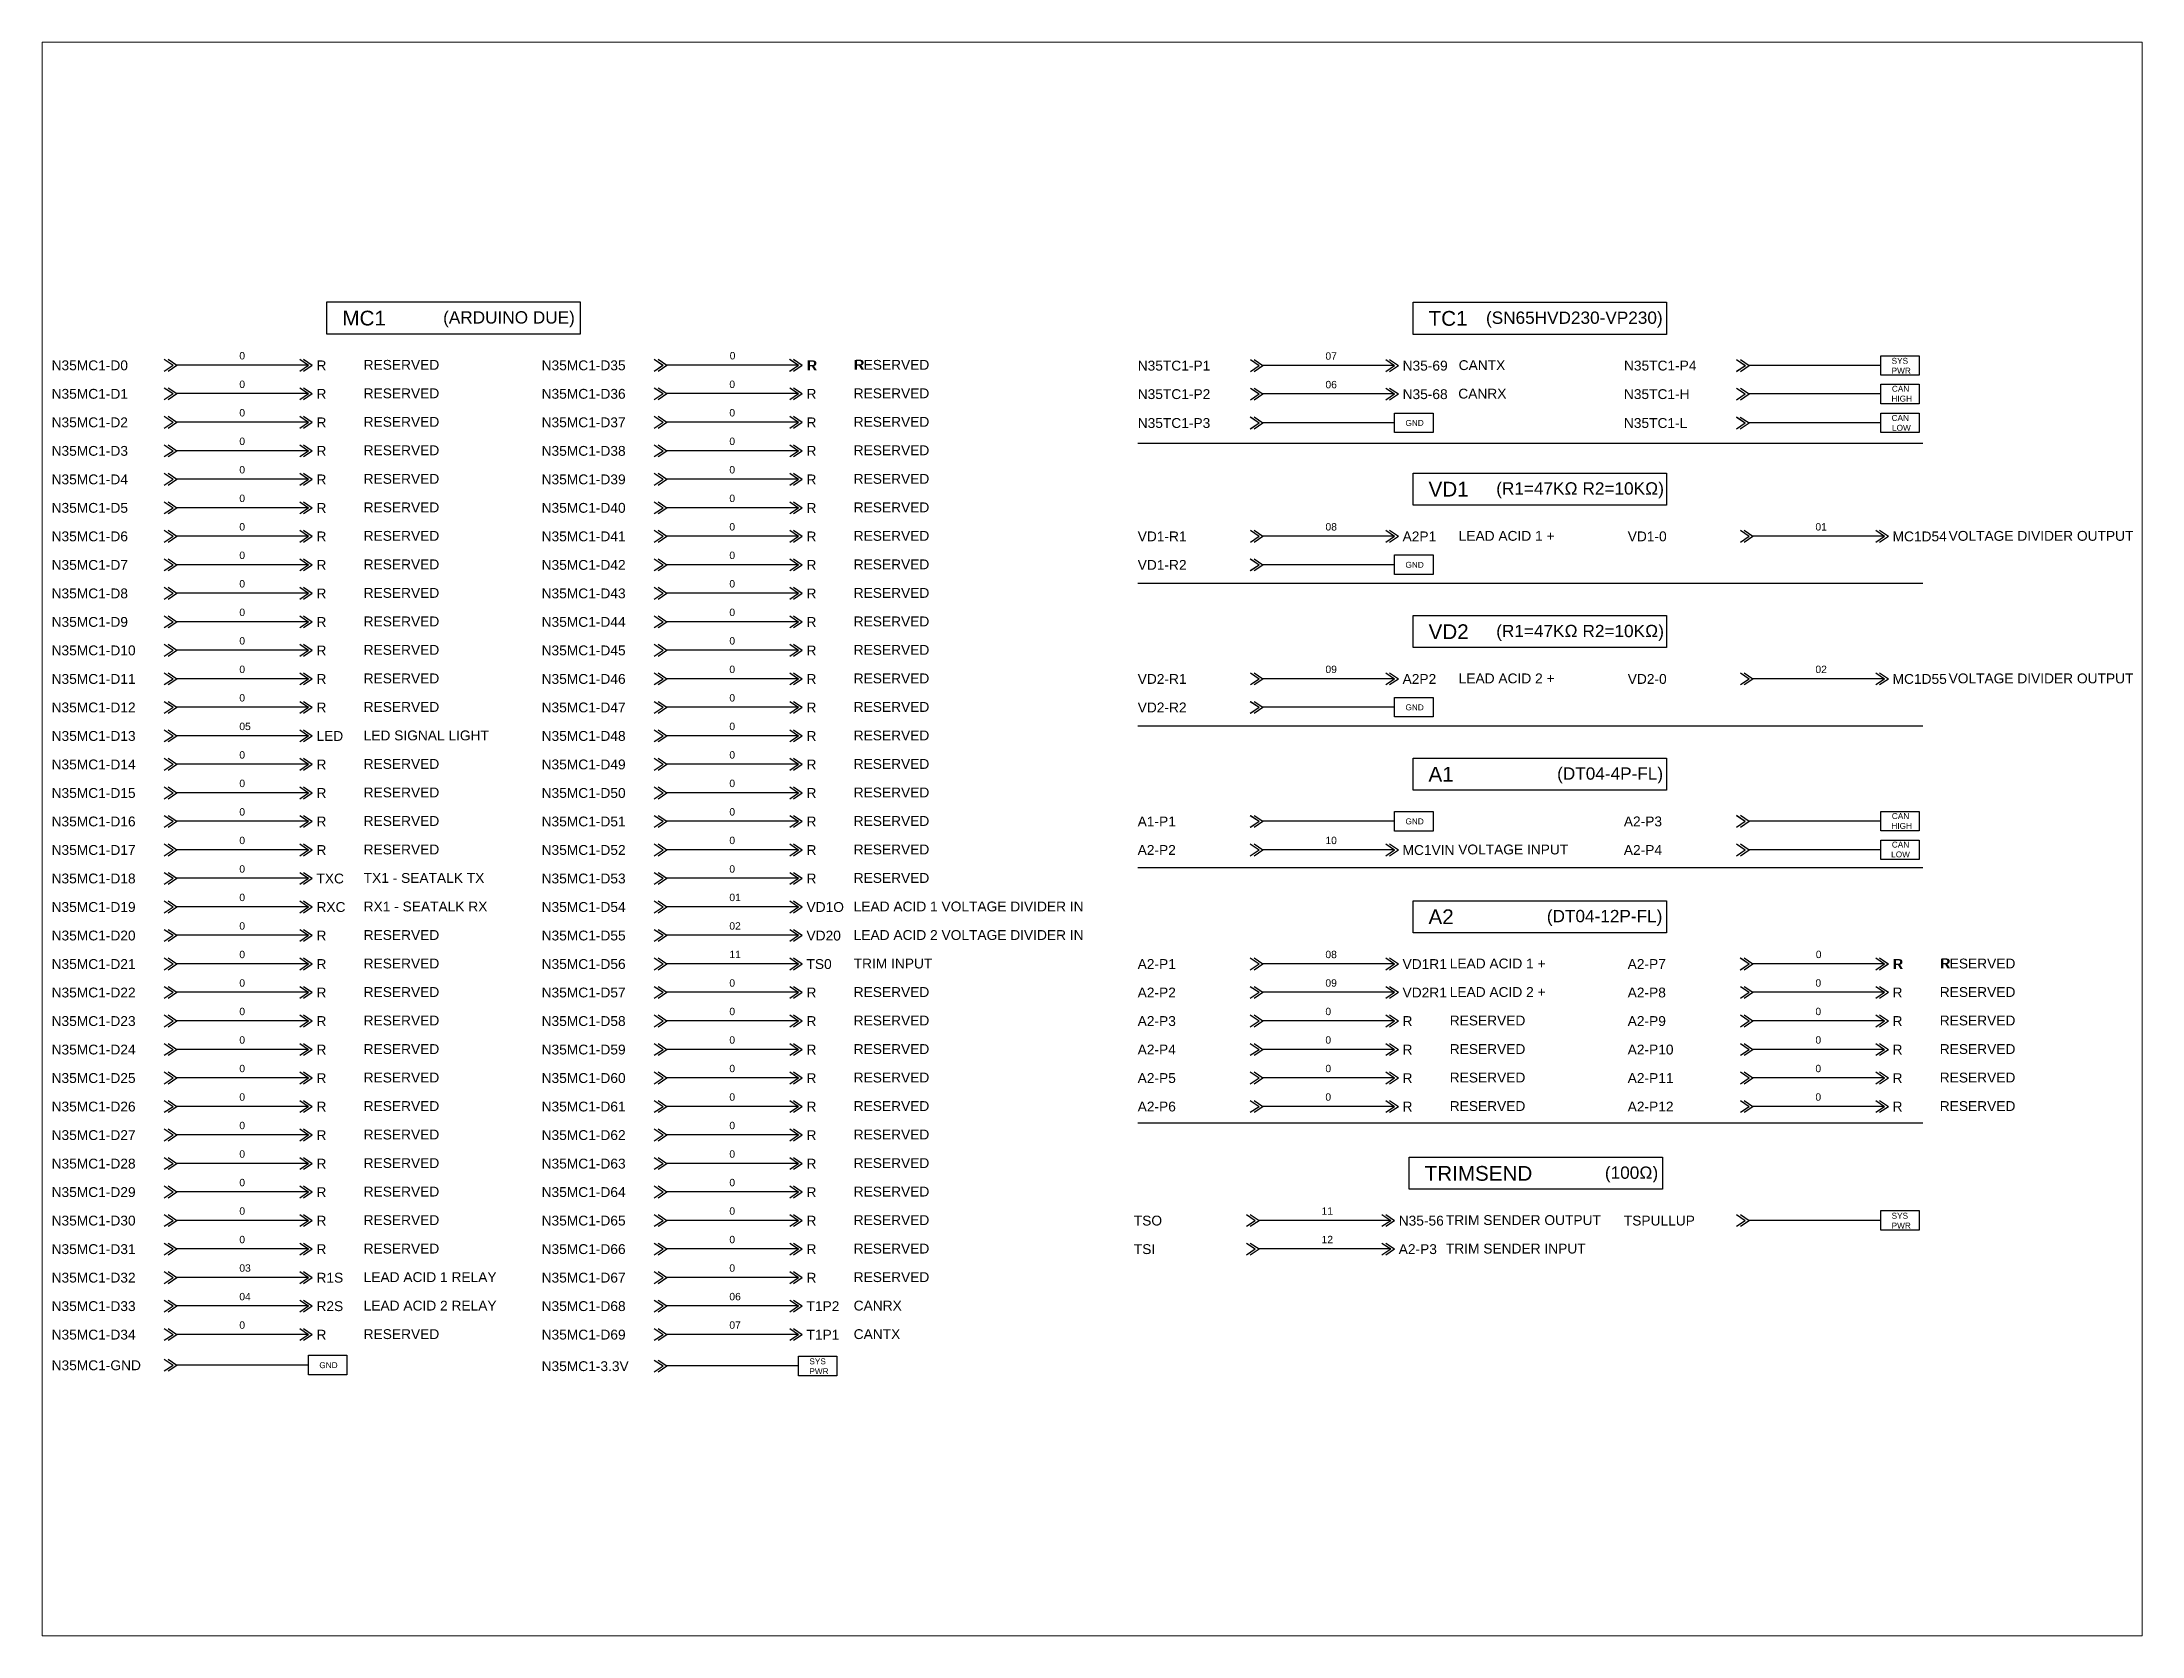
# Paper-space layout 'Layout2' of a CAD drawing. Header units: millimetres. Extents: x 26 to 231, y 20 to 176.
# The model-space entities are those that its viewports show. They can reach past a viewport. Long polylines and large blocks are cut down to what shows.
import ezdxf

# ---------------------------------------------------------------- set-up
doc = ezdxf.new("R2010")
doc.units = ezdxf.units.MM
doc.layers.add('62', color=1, linetype='Continuous')
doc.styles.get("Standard").update_dxf_attribs({"font": 'arial.ttf'})

psp = doc.layouts.new('Layout2')

msp = doc.modelspace()

# ---------------------------------------------------------------- texts
at = {"color": 0}
for s, p in [('R', (2705.347, 1950.062)), ('R', (2715.307, 1950.062)), ('N35-69', (2727.423, 1950.056)), ('R', (2705.347, 1949.483)), ('R', (2715.307, 1949.483)), ('N35-68', (2727.423, 1949.477)), ('R', (2705.347, 1948.904)), ('R', (2715.307, 1948.904)), ('R', (2705.347, 1948.325)), ('R', (2715.307, 1948.325)), ('R', (2705.347, 1947.745)), ('R', (2715.307, 1947.745)), ('R', (2705.347, 1947.166)), ('R', (2715.307, 1947.166)), ('R', (2705.347, 1946.587)), ('R', (2715.307, 1946.587)), ('A2P1', (2727.423, 1946.587)), ('MC1D54', (2737.382, 1946.587)), ('R', (2705.347, 1946.008)), ('R', (2715.307, 1946.008)), ('R', (2705.347, 1945.428)), ('R', (2715.307, 1945.428)), ('R', (2705.347, 1944.849)), ('R', (2715.307, 1944.849)), ('R', (2705.347, 1944.27)), ('R', (2715.307, 1944.27)), ('R', (2705.347, 1943.691)), ('R', (2715.307, 1943.691)), ('A2P2', (2727.423, 1943.691)), ('MC1D55', (2737.382, 1943.691)), ('R', (2705.347, 1943.111)), ('R', (2715.307, 1943.111)), ('LED', (2705.347, 1942.532)), ('R', (2715.307, 1942.532)), ('R', (2705.347, 1941.953)), ('R', (2715.307, 1941.953)), ('R', (2705.347, 1941.374)), ('R', (2715.307, 1941.374)), ('R', (2705.347, 1940.794)), ('R', (2715.307, 1940.794)), ('R', (2705.347, 1940.215)), ('R', (2715.307, 1940.215)), ('MC1VIN', (2727.422, 1940.215)), ('TXC', (2705.347, 1939.636)), ('R', (2715.307, 1939.636)), ('RXC', (2705.347, 1939.057)), ('VD1O', (2715.307, 1939.057)), ('R', (2705.347, 1938.477)), ('VD20', (2715.307, 1938.477)), ('R', (2705.347, 1937.898)), ('TS0', (2715.307, 1937.898)), ('VD1R1', (2727.422, 1937.898)), ('R', (2737.382, 1937.898)), ('R', (2705.347, 1937.319)), ('R', (2715.307, 1937.319)), ('VD2R1', (2727.422, 1937.319)), ('R', (2737.382, 1937.319)), ('R', (2705.347, 1936.74)), ('R', (2715.307, 1936.74)), ('R', (2727.422, 1936.74)), ('R', (2737.382, 1936.74)), ('R', (2705.347, 1936.16)), ('R', (2715.307, 1936.16)), ('R', (2727.422, 1936.16)), ('R', (2737.382, 1936.16)), ('R', (2705.347, 1935.581)), ('R', (2715.307, 1935.581)), ('R', (2727.422, 1935.581)), ('R', (2737.382, 1935.581)), ('R', (2705.347, 1935.002)), ('R', (2715.307, 1935.002)), ('R', (2727.422, 1935.002)), ('R', (2737.382, 1935.002)), ('R', (2705.347, 1934.423)), ('R', (2715.307, 1934.423)), ('R', (2705.347, 1933.843)), ('R', (2715.307, 1933.843)), ('R', (2705.347, 1933.264)), ('R', (2715.307, 1933.264)), ('R', (2705.347, 1932.685)), ('R', (2715.307, 1932.685)), ('N35-56', (2727.344, 1932.685)), ('R', (2705.347, 1932.106)), ('R', (2715.307, 1932.106)), ('A2-P3', (2727.344, 1932.106)), ('R1S', (2705.347, 1931.526)), ('R', (2715.307, 1931.526)), ('R2S', (2705.347, 1930.947)), ('T1P2', (2715.307, 1930.947)), ('R', (2705.347, 1930.368)), ('T1P1', (2715.307, 1930.368))]:
    msp.add_text(s, height=0.2, dxfattribs=at).set_placement(p)
at = {"color": 104}
for s, p in [('RESERVED', (2706.306, 1950.073)), ('RESERVED', (2716.266, 1950.073)), ('CANTX', (2728.563, 1950.067)), ('RESERVED', (2706.306, 1949.494)), ('RESERVED', (2716.266, 1949.494)), ('CANRX', (2728.555, 1949.488)), ('RESERVED', (2706.306, 1948.915)), ('RESERVED', (2716.266, 1948.915)), ('RESERVED', (2706.306, 1948.336)), ('RESERVED', (2716.266, 1948.336)), ('RESERVED', (2706.306, 1947.756)), ('RESERVED', (2716.266, 1947.756)), ('RESERVED', (2706.306, 1947.177)), ('RESERVED', (2716.266, 1947.177)), ('RESERVED', (2706.306, 1946.598)), ('RESERVED', (2716.266, 1946.598)), ('LEAD ACID 1 +', (2728.563, 1946.598)), ('VOLTAGE DIVIDER OUTPUT', (2738.521, 1946.598)), ('RESERVED', (2706.306, 1946.019)), ('RESERVED', (2716.266, 1946.019)), ('RESERVED', (2706.306, 1945.439)), ('RESERVED', (2716.266, 1945.439)), ('RESERVED', (2706.306, 1944.86)), ('RESERVED', (2716.266, 1944.86)), ('RESERVED', (2706.306, 1944.281)), ('RESERVED', (2716.266, 1944.281)), ('RESERVED', (2706.306, 1943.702)), ('RESERVED', (2716.266, 1943.702)), ('LEAD ACID 2 +', (2728.563, 1943.702)), ('VOLTAGE DIVIDER OUTPUT', (2738.521, 1943.702)), ('RESERVED', (2706.306, 1943.122)), ('RESERVED', (2716.266, 1943.122)), ('LED SIGNAL LIGHT', (2706.306, 1942.543)), ('RESERVED', (2716.266, 1942.543)), ('RESERVED', (2706.306, 1941.964)), ('RESERVED', (2716.266, 1941.964)), ('RESERVED', (2706.306, 1941.385)), ('RESERVED', (2716.266, 1941.385)), ('RESERVED', (2706.306, 1940.805)), ('RESERVED', (2716.266, 1940.805)), ('RESERVED', (2706.306, 1940.226)), ('RESERVED', (2716.266, 1940.226)), ('VOLTAGE INPUT', (2728.554, 1940.226)), ('TX1 - SEATALK TX ', (2706.306, 1939.647)), ('RESERVED', (2716.266, 1939.647)), ('RX1 - SEATALK RX', (2706.306, 1939.068)), ('LEAD ACID 1 VOLTAGE DIVIDER IN', (2716.266, 1939.068)), ('RESERVED', (2706.306, 1938.488)), ('LEAD ACID 2 VOLTAGE DIVIDER IN', (2716.266, 1938.488)), ('RESERVED', (2706.306, 1937.909)), ('TRIM INPUT', (2716.266, 1937.909)), ('LEAD ACID 1 +', (2728.381, 1937.909)), ('RESERVED', (2738.341, 1937.909)), ('RESERVED', (2706.306, 1937.33)), ('RESERVED', (2716.266, 1937.33)), ('LEAD ACID 2 +', (2728.381, 1937.33)), ('RESERVED', (2738.341, 1937.33)), ('RESERVED', (2706.306, 1936.751)), ('RESERVED', (2716.266, 1936.751)), ('RESERVED', (2728.381, 1936.751)), ('RESERVED', (2738.341, 1936.751)), ('RESERVED', (2706.306, 1936.171)), ('RESERVED', (2716.266, 1936.171)), ('RESERVED', (2728.381, 1936.171)), ('RESERVED', (2738.341, 1936.171)), ('RESERVED', (2706.306, 1935.592)), ('RESERVED', (2716.266, 1935.592)), ('RESERVED', (2728.381, 1935.592)), ('RESERVED', (2738.341, 1935.592)), ('RESERVED', (2706.306, 1935.013)), ('RESERVED', (2716.266, 1935.013)), ('RESERVED', (2728.381, 1935.013)), ('RESERVED', (2738.341, 1935.013)), ('RESERVED', (2706.306, 1934.434)), ('RESERVED', (2716.266, 1934.434)), ('RESERVED', (2706.306, 1933.854)), ('RESERVED', (2716.266, 1933.854)), ('RESERVED', (2706.306, 1933.275)), ('RESERVED', (2716.266, 1933.275)), ('RESERVED', (2706.306, 1932.696)), ('RESERVED', (2716.266, 1932.696)), ('TRIM SENDER OUTPUT', (2728.303, 1932.696)), ('RESERVED', (2706.306, 1932.117)), ('RESERVED', (2716.266, 1932.117)), ('TRIM SENDER INPUT', (2728.303, 1932.117)), ('LEAD ACID 1 RELAY', (2706.306, 1931.537)), ('RESERVED', (2716.266, 1931.537)), ('LEAD ACID 2 RELAY', (2706.306, 1930.958)), ('CANRX', (2716.266, 1930.958)), ('RESERVED', (2706.306, 1930.379)), ('CANTX', (2716.266, 1930.379))]:
    msp.add_text(s, height=0.2, dxfattribs=at).set_placement(p)
at = {"color": 0, "attachment_point": 1}
for s, insert, char_height, width in [('MC1 ', (2705.874, 1951.273), 0.3, 28.471), ('TC1', (2727.951, 1951.267), 0.3, 28.471), ('N35MC1-D0', (2699.963, 1950.263), 0.2, 28.51999), ('N35MC1-D35', (2709.923, 1950.263), 0.2, 28.51999), ('R', (2715.327, 1950.263), 0.2, 11.07866), ('N35TC1-P1', (2722.039, 1950.257), 0.2, 28.51999), ('N35TC1-P4', (2731.922, 1950.258), 0.2, 28.51999), ('SYS\\PPWR', (2737.362, 1950.315), 0.12, 4.24735), ('N35MC1-D1', (2699.963, 1949.684), 0.2, 28.51999), ('N35MC1-D36', (2709.923, 1949.684), 0.2, 28.51999), ('N35TC1-P2', (2722.039, 1949.678), 0.2, 28.51999), ('N35TC1-H', (2731.921, 1949.678), 0.2, 28.51999), ('\\pxqc;CAN \\P HIGH', (2737.282, 1949.747), 0.12, 0.52614), ('N35MC1-D2', (2699.963, 1949.105), 0.2, 28.51999), ('N35MC1-D37', (2709.923, 1949.105), 0.2, 28.51999), ('N35TC1-P3', (2722.039, 1949.091), 0.2, 28.51999), ('GND', (2727.481, 1949.053), 0.12, 3.64802), ('N35TC1-L', (2731.921, 1949.091), 0.2, 28.51999), ('\\pxqc;CAN\\P LOW', (2737.306, 1949.154), 0.12, 0.46507), ('N35MC1-D3', (2699.963, 1948.525), 0.2, 28.51999), ('N35MC1-D38', (2709.923, 1948.525), 0.2, 28.51999), ('N35MC1-D4', (2699.963, 1947.946), 0.2, 28.51999), ('N35MC1-D39', (2709.923, 1947.946), 0.2, 28.51999), ('VD1', (2727.951, 1947.797), 0.3, 28.471), ('N35MC1-D5', (2699.963, 1947.367), 0.2, 28.51999), ('N35MC1-D40', (2709.923, 1947.367), 0.2, 28.51999), ('N35MC1-D6', (2699.963, 1946.788), 0.2, 28.51999), ('N35MC1-D41', (2709.923, 1946.788), 0.2, 28.51999), ('VD1-R1', (2722.039, 1946.788), 0.2, 28.51999), ('VD1-0', (2731.999, 1946.788), 0.2, 28.51999), ('N35MC1-D7', (2699.963, 1946.208), 0.2, 28.51999), ('N35MC1-D42', (2709.923, 1946.208), 0.2, 28.51999), ('VD1-R2', (2722.039, 1946.208), 0.2, 28.51999), ('GND', (2727.481, 1946.17), 0.12, 3.64802), ('N35MC1-D8', (2699.963, 1945.629), 0.2, 28.51999), ('N35MC1-D43', (2709.923, 1945.629), 0.2, 28.51999), ('N35MC1-D9', (2699.963, 1945.05), 0.2, 28.51999), ('N35MC1-D44', (2709.923, 1945.05), 0.2, 28.51999), ('VD2', (2727.951, 1944.901), 0.3, 28.471), ('N35MC1-D10', (2699.963, 1944.471), 0.2, 28.51999), ('N35MC1-D45', (2709.923, 1944.471), 0.2, 28.51999), ('N35MC1-D11', (2699.963, 1943.891), 0.2, 28.51999), ('N35MC1-D46', (2709.923, 1943.891), 0.2, 28.51999), ('VD2-R1', (2722.039, 1943.891), 0.2, 28.51999), ('VD2-0', (2731.999, 1943.891), 0.2, 28.51999), ('N35MC1-D12', (2699.963, 1943.312), 0.2, 28.51999), ('N35MC1-D47', (2709.923, 1943.312), 0.2, 28.51999), ('VD2-R2', (2722.039, 1943.312), 0.2, 28.51999), ('GND', (2727.481, 1943.274), 0.12, 3.64802), ('N35MC1-D13', (2699.963, 1942.733), 0.2, 28.51999), ('N35MC1-D48', (2709.923, 1942.733), 0.2, 28.51999), ('N35MC1-D14', (2699.963, 1942.154), 0.2, 28.51999), ('N35MC1-D49', (2709.923, 1942.154), 0.2, 28.51999), ('A1', (2727.949, 1942.005), 0.3, 28.471), ('N35MC1-D15', (2699.963, 1941.574), 0.2, 28.51999), ('N35MC1-D50', (2709.923, 1941.574), 0.2, 28.51999), ('N35MC1-D16', (2699.963, 1940.995), 0.2, 28.51999), ('N35MC1-D51', (2709.923, 1940.995), 0.2, 28.51999), ('A1-P1', (2722.038, 1940.995), 0.2, 28.51999), ('GND', (2727.481, 1940.957), 0.12, 3.64802), ('A2-P3', (2731.92, 1940.996), 0.2, 28.51999), ('\\pxqc;CAN \\P HIGH', (2737.281, 1941.065), 0.12, 0.52614), ('N35MC1-D17', (2699.963, 1940.416), 0.2, 28.51999), ('N35MC1-D52', (2709.923, 1940.416), 0.2, 28.51999), ('A2-P2', (2722.038, 1940.416), 0.2, 28.51999), ('A2-P4', (2731.92, 1940.416), 0.2, 28.51999), ('\\pxqc;CAN \\PLOW', (2737.281, 1940.485), 0.12, 0.52614), ('N35MC1-D18', (2699.963, 1939.837), 0.2, 28.51999), ('N35MC1-D53', (2709.923, 1939.837), 0.2, 28.51999), ('N35MC1-D19', (2699.963, 1939.257), 0.2, 28.51999), ('N35MC1-D54', (2709.923, 1939.257), 0.2, 28.51999), ('A2', (2727.949, 1939.109), 0.3, 28.471), ('N35MC1-D20', (2699.963, 1938.678), 0.2, 28.51999), ('N35MC1-D55', (2709.923, 1938.678), 0.2, 28.51999), ('N35MC1-D21', (2699.963, 1938.099), 0.2, 28.51999), ('N35MC1-D56', (2709.923, 1938.099), 0.2, 28.51999), ('A2-P1', (2722.038, 1938.099), 0.2, 28.51999), ('A2-P7', (2731.998, 1938.099), 0.2, 28.51999), ('R', (2737.402, 1938.099), 0.2, 11.07866), ('N35MC1-D22', (2699.963, 1937.52), 0.2, 28.51999), ('N35MC1-D57', (2709.923, 1937.52), 0.2, 28.51999), ('A2-P2', (2722.038, 1937.52), 0.2, 28.51999), ('A2-P8', (2731.998, 1937.52), 0.2, 28.51999), ('N35MC1-D23', (2699.963, 1936.94), 0.2, 28.51999), ('N35MC1-D58', (2709.923, 1936.94), 0.2, 28.51999), ('A2-P3', (2722.038, 1936.94), 0.2, 28.51999), ('A2-P9', (2731.998, 1936.94), 0.2, 28.51999), ('N35MC1-D24', (2699.963, 1936.361), 0.2, 28.51999), ('N35MC1-D59', (2709.923, 1936.361), 0.2, 28.51999), ('A2-P4', (2722.038, 1936.361), 0.2, 28.51999), ('A2-P10', (2731.998, 1936.361), 0.2, 28.51999), ('N35MC1-D25', (2699.963, 1935.782), 0.2, 28.51999), ('N35MC1-D60', (2709.923, 1935.782), 0.2, 28.51999), ('A2-P5', (2722.038, 1935.782), 0.2, 28.51999), ('A2-P11', (2731.998, 1935.782), 0.2, 28.51999), ('N35MC1-D26', (2699.963, 1935.203), 0.2, 28.51999), ('N35MC1-D61', (2709.923, 1935.203), 0.2, 28.51999), ('A2-P6', (2722.038, 1935.203), 0.2, 28.51999), ('A2-P12', (2731.998, 1935.203), 0.2, 28.51999), ('N35MC1-D27', (2699.963, 1934.623), 0.2, 28.51999), ('N35MC1-D62', (2709.923, 1934.623), 0.2, 28.51999), ('N35MC1-D28', (2699.963, 1934.044), 0.2, 28.51999), ('N35MC1-D63', (2709.923, 1934.044), 0.2, 28.51999), ('TRIMSEND', (2727.871, 1933.895), 0.3, 28.471), ('N35MC1-D29', (2699.963, 1933.465), 0.2, 28.51999), ('N35MC1-D64', (2709.923, 1933.465), 0.2, 28.51999), ('N35MC1-D30', (2699.963, 1932.886), 0.2, 28.51999), ('N35MC1-D65', (2709.923, 1932.886), 0.2, 28.51999), ('TSO', (2721.96, 1932.886), 0.2, 28.51999), ('TSPULLUP', (2731.92, 1932.886), 0.2, 28.51999), ('SYS\\PPWR', (2737.362, 1932.944), 0.12, 4.24735), ('N35MC1-D31', (2699.963, 1932.306), 0.2, 28.51999), ('N35MC1-D66', (2709.923, 1932.306), 0.2, 28.51999), ('TSI', (2721.96, 1932.306), 0.2, 28.51999), ('N35MC1-D32', (2699.963, 1931.727), 0.2, 28.51999), ('N35MC1-D67', (2709.923, 1931.727), 0.2, 28.51999), ('N35MC1-D33', (2699.963, 1931.148), 0.2, 28.51999), ('N35MC1-D68', (2709.923, 1931.148), 0.2, 28.51999), ('N35MC1-D34', (2699.963, 1930.569), 0.2, 28.51999), ('N35MC1-D69', (2709.923, 1930.569), 0.2, 28.51999), ('N35MC1-GND', (2699.963, 1929.946), 0.2, 28.51999), ('GND', (2705.405, 1929.908), 0.12, 3.64802), ('N35MC1-3.3V', (2709.923, 1929.928), 0.2, 28.51999), ('SYS\\PPWR', (2715.365, 1929.986), 0.12, 4.24735)]:
    msp.add_mtext(s, dxfattribs=dict(at, insert=insert, char_height=char_height, width=width))
at = {"color": 104, "char_height": 0.2, "width": 14.65847, "attachment_point": 1}
for insert in [(2716.287, 1950.277), (2738.362, 1938.113)]:
    msp.add_mtext('R', dxfattribs=dict(at, insert=insert))
at = {"layer": '62', "color": 0}
for s, p in [('0', (2703.779, 1950.283)), ('07', (2725.855, 1950.277)), ('0', (2703.779, 1949.703)), ('0', (2713.739, 1949.703)), ('06', (2725.855, 1949.697)), ('0', (2703.779, 1949.124)), ('0', (2713.739, 1949.124)), ('0', (2703.779, 1948.545)), ('0', (2713.739, 1948.545)), ('0', (2703.779, 1947.966)), ('0', (2713.739, 1947.966)), ('0', (2703.779, 1947.386)), ('0', (2713.739, 1947.386)), ('0', (2703.779, 1946.807)), ('0', (2713.739, 1946.807)), ('08', (2725.855, 1946.807)), ('01', (2735.814, 1946.807)), ('0', (2703.779, 1946.228)), ('0', (2713.739, 1946.228)), ('0', (2703.779, 1945.649)), ('0', (2713.739, 1945.649)), ('0', (2703.779, 1945.069)), ('0', (2713.739, 1945.069)), ('0', (2703.779, 1944.49)), ('0', (2713.739, 1944.49)), ('0', (2703.779, 1943.911)), ('0', (2713.739, 1943.911)), ('09', (2725.855, 1943.911)), ('02', (2735.814, 1943.911)), ('0', (2703.779, 1943.332)), ('0', (2713.739, 1943.332)), ('05', (2703.779, 1942.752)), ('0', (2713.739, 1942.752)), ('0', (2703.779, 1942.173)), ('0', (2713.739, 1942.173)), ('0', (2703.779, 1941.594)), ('0', (2713.739, 1941.594)), ('0', (2703.779, 1941.015)), ('0', (2713.739, 1941.015)), ('0', (2703.779, 1940.435)), ('0', (2713.739, 1940.435)), ('10', (2725.854, 1940.435)), ('0', (2703.779, 1939.856)), ('0', (2713.739, 1939.856)), ('0', (2703.779, 1939.277)), ('01', (2713.739, 1939.277)), ('0', (2703.779, 1938.698)), ('02', (2713.739, 1938.698)), ('0', (2703.779, 1938.118)), ('11', (2713.739, 1938.118)), ('08', (2725.854, 1938.118)), ('0', (2703.779, 1937.539)), ('0', (2713.739, 1937.539)), ('09', (2725.854, 1937.539)), ('0', (2735.814, 1937.539)), ('0', (2703.779, 1936.96)), ('0', (2713.739, 1936.96)), ('0', (2725.854, 1936.96)), ('0', (2735.814, 1936.96)), ('0', (2703.779, 1936.381)), ('0', (2713.739, 1936.381)), ('0', (2725.854, 1936.381)), ('0', (2735.814, 1936.381)), ('0', (2703.779, 1935.801)), ('0', (2713.739, 1935.801)), ('0', (2725.854, 1935.801)), ('0', (2735.814, 1935.801)), ('0', (2703.779, 1935.222)), ('0', (2713.739, 1935.222)), ('0', (2725.854, 1935.222)), ('0', (2735.814, 1935.222)), ('0', (2703.779, 1934.643)), ('0', (2713.739, 1934.643)), ('0', (2703.779, 1934.064)), ('0', (2713.739, 1934.064)), ('0', (2703.779, 1933.484)), ('0', (2713.739, 1933.484)), ('0', (2703.779, 1932.905)), ('0', (2713.739, 1932.905)), ('11', (2725.776, 1932.905)), ('0', (2703.779, 1932.326)), ('0', (2713.739, 1932.326)), ('12', (2725.776, 1932.326)), ('03', (2703.779, 1931.747)), ('0', (2713.739, 1931.747)), ('04', (2703.779, 1931.167)), ('06', (2713.739, 1931.167)), ('0', (2703.779, 1930.588)), ('07', (2713.739, 1930.588))]:
    msp.add_text(s, height=0.15, dxfattribs=at).set_placement(p)
at = {"layer": '62', "color": 0, "linetype": 'ByBlock', "attachment_point": 1}
for s, insert, char_height, width in [('(ARDUINO DUE)', (2707.921, 1951.262), 0.25, 25.15334), ('(SN65HVD230-VP230)', (2729.118, 1951.256), 0.25, 25.15334), ('0', (2713.746, 1950.433), 0.15, 0.7957), ('(R1=47KΩ R2=10KΩ)', (2729.326, 1947.787), 0.25, 25.15334), ('(R1=47KΩ R2=10KΩ)', (2729.326, 1944.89), 0.25, 25.15334), ('(DT04-4P-FL)', (2730.564, 1941.994), 0.25, 25.15334), ('(DT04-12P-FL)', (2730.355, 1939.098), 0.25, 25.15334), ('0', (2735.821, 1938.269), 0.15, 0.7957), ('(100Ω)', (2731.535, 1933.885), 0.25, 25.15334)]:
    msp.add_mtext(s, dxfattribs=dict(at, insert=insert, char_height=char_height, width=width))

# ---------------------------------------------------------------- linework, layer by layer
at = {"color": 0}
for p, q in [((2702.253, 1950.287), (2702.431, 1950.167)), ((2702.331, 1950.287), (2702.509, 1950.167)), ((2705.006, 1950.287), (2705.184, 1950.167)), ((2705.084, 1950.287), (2705.262, 1950.167)), ((2712.211, 1950.287), (2712.39, 1950.167)), ((2712.213, 1950.287), (2712.391, 1950.167)), ((2712.289, 1950.287), (2712.468, 1950.167)), ((2712.291, 1950.287), (2712.469, 1950.167)), ((2714.964, 1950.287), (2715.143, 1950.167)), ((2714.966, 1950.287), (2715.144, 1950.167)), ((2715.042, 1950.287), (2715.221, 1950.167)), ((2715.044, 1950.287), (2715.222, 1950.167)), ((2724.329, 1950.281), (2724.507, 1950.161)), ((2724.407, 1950.281), (2724.585, 1950.161)), ((2727.082, 1950.281), (2727.26, 1950.161)), ((2727.16, 1950.281), (2727.338, 1950.161)), ((2734.21, 1950.281), (2734.388, 1950.161)), ((2734.211, 1950.282), (2734.39, 1950.162)), ((2734.288, 1950.281), (2734.466, 1950.161)), ((2734.288, 1950.281), (2734.466, 1950.161)), ((2734.289, 1950.281), (2734.467, 1950.161)), ((2734.289, 1950.281), (2734.467, 1950.161)), ((2702.253, 1950.047), (2702.431, 1950.167)), ((2702.331, 1950.047), (2702.509, 1950.167)), ((2705.006, 1950.047), (2705.184, 1950.167)), ((2705.084, 1950.047), (2705.262, 1950.167)), ((2712.211, 1950.047), (2712.39, 1950.167)), ((2712.213, 1950.047), (2712.391, 1950.167)), ((2712.289, 1950.047), (2712.468, 1950.167)), ((2712.291, 1950.047), (2712.469, 1950.167)), ((2714.964, 1950.047), (2715.143, 1950.167)), ((2714.966, 1950.047), (2715.144, 1950.167)), ((2715.042, 1950.047), (2715.221, 1950.167)), ((2715.044, 1950.047), (2715.222, 1950.167)), ((2724.329, 1950.041), (2724.507, 1950.161)), ((2724.407, 1950.041), (2724.585, 1950.161)), ((2727.082, 1950.041), (2727.26, 1950.161)), ((2727.16, 1950.041), (2727.338, 1950.161)), ((2734.21, 1950.041), (2734.388, 1950.161)), ((2734.211, 1950.042), (2734.39, 1950.162)), ((2734.288, 1950.041), (2734.466, 1950.161)), ((2734.288, 1950.041), (2734.466, 1950.161)), ((2734.289, 1950.041), (2734.467, 1950.161)), ((2734.289, 1950.041), (2734.467, 1950.161)), ((2734.289, 1950.041), (2734.467, 1950.161)), ((2702.253, 1949.708), (2702.431, 1949.588)), ((2702.253, 1949.468), (2702.431, 1949.588)), ((2702.331, 1949.708), (2702.509, 1949.588)), ((2702.331, 1949.468), (2702.509, 1949.588)), ((2705.006, 1949.708), (2705.184, 1949.588)), ((2705.006, 1949.468), (2705.184, 1949.588)), ((2705.084, 1949.708), (2705.262, 1949.588)), ((2705.084, 1949.468), (2705.262, 1949.588)), ((2712.213, 1949.708), (2712.391, 1949.588)), ((2712.213, 1949.468), (2712.391, 1949.588)), ((2712.291, 1949.708), (2712.469, 1949.588)), ((2712.291, 1949.468), (2712.469, 1949.588)), ((2714.966, 1949.708), (2715.144, 1949.588)), ((2714.966, 1949.468), (2715.144, 1949.588)), ((2715.044, 1949.708), (2715.222, 1949.588)), ((2715.044, 1949.468), (2715.222, 1949.588)), ((2724.329, 1949.702), (2724.507, 1949.582)), ((2724.329, 1949.462), (2724.507, 1949.582)), ((2724.407, 1949.702), (2724.585, 1949.582)), ((2724.407, 1949.462), (2724.585, 1949.582)), ((2727.082, 1949.702), (2727.26, 1949.582)), ((2727.082, 1949.462), (2727.26, 1949.582)), ((2727.16, 1949.702), (2727.338, 1949.582)), ((2727.16, 1949.462), (2727.338, 1949.582)), ((2734.211, 1949.702), (2734.389, 1949.582)), ((2734.211, 1949.702), (2734.389, 1949.582)), ((2734.211, 1949.462), (2734.389, 1949.582)), ((2734.211, 1949.462), (2734.389, 1949.582)), ((2734.289, 1949.702), (2734.467, 1949.582)), ((2734.289, 1949.462), (2734.467, 1949.582)), ((2702.253, 1949.129), (2702.431, 1949.009)), ((2702.253, 1948.889), (2702.431, 1949.009)), ((2702.331, 1949.129), (2702.509, 1949.009)), ((2702.331, 1948.889), (2702.509, 1949.009)), ((2705.006, 1949.129), (2705.184, 1949.009)), ((2705.006, 1948.889), (2705.184, 1949.009)), ((2705.084, 1949.129), (2705.262, 1949.009)), ((2705.084, 1948.889), (2705.262, 1949.009)), ((2712.213, 1949.129), (2712.391, 1949.009)), ((2712.213, 1948.889), (2712.391, 1949.009)), ((2712.291, 1949.129), (2712.469, 1949.009)), ((2712.291, 1948.889), (2712.469, 1949.009)), ((2714.966, 1949.129), (2715.144, 1949.009)), ((2714.966, 1948.889), (2715.144, 1949.009)), ((2715.044, 1949.129), (2715.222, 1949.009)), ((2715.044, 1948.889), (2715.222, 1949.009)), ((2724.328, 1949.115), (2724.506, 1948.995)), ((2724.328, 1948.875), (2724.506, 1948.995)), ((2724.329, 1949.115), (2724.507, 1948.995)), ((2724.329, 1949.115), (2724.507, 1948.995)), ((2724.329, 1948.875), (2724.507, 1948.995)), ((2724.329, 1948.875), (2724.507, 1948.995)), ((2724.329, 1948.875), (2724.507, 1948.995)), ((2724.407, 1949.115), (2724.585, 1948.995)), ((2724.407, 1948.875), (2724.585, 1948.995)), ((2734.209, 1949.113), (2734.388, 1948.993)), ((2734.209, 1948.873), (2734.388, 1948.993)), ((2734.211, 1949.115), (2734.389, 1948.995)), ((2734.211, 1948.875), (2734.389, 1948.995)), ((2734.287, 1949.113), (2734.466, 1948.993)), ((2734.287, 1948.873), (2734.466, 1948.993)), ((2702.253, 1948.549), (2702.431, 1948.429)), ((2702.331, 1948.549), (2702.509, 1948.429)), ((2705.006, 1948.549), (2705.184, 1948.429)), ((2705.084, 1948.549), (2705.262, 1948.429)), ((2712.213, 1948.549), (2712.391, 1948.429)), ((2712.291, 1948.549), (2712.469, 1948.429)), ((2714.966, 1948.549), (2715.144, 1948.429)), ((2715.044, 1948.549), (2715.222, 1948.429)), ((2702.253, 1948.309), (2702.431, 1948.429)), ((2702.331, 1948.309), (2702.509, 1948.429)), ((2705.006, 1948.309), (2705.184, 1948.429)), ((2705.084, 1948.309), (2705.262, 1948.429)), ((2712.213, 1948.309), (2712.391, 1948.429)), ((2712.291, 1948.309), (2712.469, 1948.429)), ((2714.966, 1948.309), (2715.144, 1948.429)), ((2715.044, 1948.309), (2715.222, 1948.429)), ((2702.253, 1947.97), (2702.431, 1947.85)), ((2702.253, 1947.73), (2702.431, 1947.85)), ((2702.331, 1947.97), (2702.509, 1947.85)), ((2702.331, 1947.73), (2702.509, 1947.85)), ((2705.006, 1947.97), (2705.184, 1947.85)), ((2705.006, 1947.73), (2705.184, 1947.85)), ((2705.084, 1947.97), (2705.262, 1947.85)), ((2705.084, 1947.73), (2705.262, 1947.85)), ((2712.213, 1947.97), (2712.391, 1947.85)), ((2712.213, 1947.73), (2712.391, 1947.85)), ((2712.291, 1947.97), (2712.469, 1947.85)), ((2712.291, 1947.73), (2712.469, 1947.85)), ((2714.966, 1947.97), (2715.144, 1947.85)), ((2714.966, 1947.73), (2715.144, 1947.85)), ((2715.044, 1947.97), (2715.222, 1947.85)), ((2715.044, 1947.73), (2715.222, 1947.85)), ((2702.253, 1947.391), (2702.431, 1947.271)), ((2702.253, 1947.151), (2702.431, 1947.271)), ((2702.331, 1947.391), (2702.509, 1947.271)), ((2702.331, 1947.151), (2702.509, 1947.271)), ((2705.006, 1947.391), (2705.184, 1947.271)), ((2705.006, 1947.151), (2705.184, 1947.271)), ((2705.084, 1947.391), (2705.262, 1947.271)), ((2705.084, 1947.151), (2705.262, 1947.271)), ((2712.213, 1947.391), (2712.391, 1947.271)), ((2712.213, 1947.151), (2712.391, 1947.271)), ((2712.291, 1947.391), (2712.469, 1947.271)), ((2712.291, 1947.151), (2712.469, 1947.271)), ((2714.966, 1947.391), (2715.144, 1947.271)), ((2714.966, 1947.151), (2715.144, 1947.271)), ((2715.044, 1947.391), (2715.222, 1947.271)), ((2715.044, 1947.151), (2715.222, 1947.271)), ((2702.253, 1946.812), (2702.431, 1946.692)), ((2702.331, 1946.812), (2702.509, 1946.692)), ((2705.006, 1946.812), (2705.184, 1946.692)), ((2705.084, 1946.812), (2705.262, 1946.692)), ((2712.213, 1946.812), (2712.391, 1946.692)), ((2712.291, 1946.812), (2712.469, 1946.692)), ((2714.966, 1946.812), (2715.144, 1946.692)), ((2715.044, 1946.812), (2715.222, 1946.692)), ((2724.329, 1946.812), (2724.507, 1946.692)), ((2724.407, 1946.812), (2724.585, 1946.692)), ((2727.082, 1946.812), (2727.26, 1946.692)), ((2727.16, 1946.812), (2727.338, 1946.692)), ((2734.288, 1946.812), (2734.466, 1946.692)), ((2734.288, 1946.812), (2734.466, 1946.692)), ((2734.289, 1946.812), (2734.467, 1946.692)), ((2734.289, 1946.812), (2734.467, 1946.692)), ((2734.366, 1946.812), (2734.544, 1946.692)), ((2737.04, 1946.812), (2737.219, 1946.692)), ((2737.118, 1946.812), (2737.297, 1946.692)), ((2702.253, 1946.572), (2702.431, 1946.692)), ((2702.331, 1946.572), (2702.509, 1946.692)), ((2705.006, 1946.572), (2705.184, 1946.692)), ((2705.084, 1946.572), (2705.262, 1946.692)), ((2712.213, 1946.572), (2712.391, 1946.692)), ((2712.291, 1946.572), (2712.469, 1946.692)), ((2714.966, 1946.572), (2715.144, 1946.692)), ((2715.044, 1946.572), (2715.222, 1946.692)), ((2724.329, 1946.572), (2724.507, 1946.692)), ((2724.407, 1946.572), (2724.585, 1946.692)), ((2727.082, 1946.572), (2727.26, 1946.692)), ((2727.16, 1946.572), (2727.338, 1946.692)), ((2734.288, 1946.572), (2734.466, 1946.692)), ((2734.288, 1946.572), (2734.466, 1946.692)), ((2734.289, 1946.572), (2734.467, 1946.692)), ((2734.289, 1946.572), (2734.467, 1946.692)), ((2734.289, 1946.572), (2734.467, 1946.692)), ((2734.366, 1946.572), (2734.544, 1946.692)), ((2737.04, 1946.572), (2737.219, 1946.692)), ((2737.118, 1946.572), (2737.297, 1946.692)), ((2702.253, 1946.232), (2702.431, 1946.112)), ((2702.253, 1945.992), (2702.431, 1946.112)), ((2702.331, 1946.232), (2702.509, 1946.112)), ((2702.331, 1945.992), (2702.509, 1946.112)), ((2705.006, 1946.232), (2705.184, 1946.112)), ((2705.006, 1945.992), (2705.184, 1946.112)), ((2705.084, 1946.232), (2705.262, 1946.112)), ((2705.084, 1945.992), (2705.262, 1946.112)), ((2712.213, 1946.232), (2712.391, 1946.112)), ((2712.213, 1945.992), (2712.391, 1946.112)), ((2712.291, 1946.232), (2712.469, 1946.112)), ((2712.291, 1945.992), (2712.469, 1946.112)), ((2714.966, 1946.232), (2715.144, 1946.112)), ((2714.966, 1945.992), (2715.144, 1946.112)), ((2715.044, 1946.232), (2715.222, 1946.112)), ((2715.044, 1945.992), (2715.222, 1946.112)), ((2724.328, 1946.232), (2724.506, 1946.112)), ((2724.328, 1945.992), (2724.506, 1946.112)), ((2724.329, 1946.232), (2724.507, 1946.112)), ((2724.329, 1946.232), (2724.507, 1946.112)), ((2724.329, 1946.232), (2724.507, 1946.112)), ((2724.329, 1945.992), (2724.507, 1946.112)), ((2724.329, 1945.992), (2724.507, 1946.112)), ((2724.329, 1945.992), (2724.507, 1946.112)), ((2724.329, 1945.992), (2724.507, 1946.112)), ((2724.407, 1946.232), (2724.585, 1946.112)), ((2724.407, 1945.992), (2724.585, 1946.112)), ((2702.253, 1945.653), (2702.431, 1945.533)), ((2702.253, 1945.413), (2702.431, 1945.533)), ((2702.331, 1945.653), (2702.509, 1945.533)), ((2702.331, 1945.413), (2702.509, 1945.533)), ((2705.006, 1945.653), (2705.184, 1945.533)), ((2705.006, 1945.413), (2705.184, 1945.533)), ((2705.084, 1945.653), (2705.262, 1945.533)), ((2705.084, 1945.413), (2705.262, 1945.533)), ((2712.213, 1945.653), (2712.391, 1945.533)), ((2712.213, 1945.413), (2712.391, 1945.533)), ((2712.291, 1945.653), (2712.469, 1945.533)), ((2712.291, 1945.413), (2712.469, 1945.533)), ((2714.966, 1945.653), (2715.144, 1945.533)), ((2714.966, 1945.413), (2715.144, 1945.533)), ((2715.044, 1945.653), (2715.222, 1945.533)), ((2715.044, 1945.413), (2715.222, 1945.533)), ((2702.253, 1945.074), (2702.431, 1944.954)), ((2702.253, 1944.834), (2702.431, 1944.954)), ((2702.331, 1945.074), (2702.509, 1944.954)), ((2702.331, 1944.834), (2702.509, 1944.954)), ((2705.006, 1945.074), (2705.184, 1944.954)), ((2705.006, 1944.834), (2705.184, 1944.954)), ((2705.084, 1945.074), (2705.262, 1944.954)), ((2705.084, 1944.834), (2705.262, 1944.954)), ((2712.213, 1945.074), (2712.391, 1944.954)), ((2712.213, 1944.834), (2712.391, 1944.954)), ((2712.291, 1945.074), (2712.469, 1944.954)), ((2712.291, 1944.834), (2712.469, 1944.954)), ((2714.966, 1945.074), (2715.144, 1944.954)), ((2714.966, 1944.834), (2715.144, 1944.954)), ((2715.044, 1945.074), (2715.222, 1944.954)), ((2715.044, 1944.834), (2715.222, 1944.954)), ((2702.253, 1944.495), (2702.431, 1944.375)), ((2702.253, 1944.255), (2702.431, 1944.375)), ((2702.331, 1944.495), (2702.509, 1944.375)), ((2702.331, 1944.255), (2702.509, 1944.375)), ((2705.006, 1944.495), (2705.184, 1944.375)), ((2705.006, 1944.255), (2705.184, 1944.375)), ((2705.084, 1944.495), (2705.262, 1944.375)), ((2705.084, 1944.255), (2705.262, 1944.375)), ((2712.213, 1944.495), (2712.391, 1944.375)), ((2712.213, 1944.255), (2712.391, 1944.375)), ((2712.291, 1944.495), (2712.469, 1944.375)), ((2712.291, 1944.255), (2712.469, 1944.375)), ((2714.966, 1944.495), (2715.144, 1944.375)), ((2714.966, 1944.255), (2715.144, 1944.375)), ((2715.044, 1944.495), (2715.222, 1944.375)), ((2715.044, 1944.255), (2715.222, 1944.375)), ((2702.253, 1943.915), (2702.431, 1943.795)), ((2702.331, 1943.915), (2702.509, 1943.795)), ((2705.006, 1943.915), (2705.184, 1943.795)), ((2705.084, 1943.915), (2705.262, 1943.795)), ((2712.213, 1943.915), (2712.391, 1943.795)), ((2712.291, 1943.915), (2712.469, 1943.795)), ((2714.966, 1943.915), (2715.144, 1943.795)), ((2715.044, 1943.915), (2715.222, 1943.795)), ((2724.329, 1943.915), (2724.507, 1943.795)), ((2724.407, 1943.915), (2724.585, 1943.795)), ((2727.082, 1943.915), (2727.26, 1943.795)), ((2727.16, 1943.915), (2727.338, 1943.795)), ((2734.288, 1943.915), (2734.466, 1943.795)), ((2734.288, 1943.915), (2734.466, 1943.795)), ((2734.289, 1943.915), (2734.467, 1943.795)), ((2734.289, 1943.915), (2734.467, 1943.795)), ((2734.366, 1943.915), (2734.544, 1943.795)), ((2737.04, 1943.915), (2737.219, 1943.795)), ((2737.118, 1943.915), (2737.297, 1943.795)), ((2702.253, 1943.675), (2702.431, 1943.795)), ((2702.331, 1943.675), (2702.509, 1943.795)), ((2705.006, 1943.675), (2705.184, 1943.795)), ((2705.084, 1943.675), (2705.262, 1943.795)), ((2712.213, 1943.675), (2712.391, 1943.795)), ((2712.291, 1943.675), (2712.469, 1943.795)), ((2714.966, 1943.675), (2715.144, 1943.795)), ((2715.044, 1943.675), (2715.222, 1943.795)), ((2724.329, 1943.675), (2724.507, 1943.795)), ((2724.407, 1943.675), (2724.585, 1943.795)), ((2727.082, 1943.675), (2727.26, 1943.795)), ((2727.16, 1943.675), (2727.338, 1943.795)), ((2734.288, 1943.675), (2734.466, 1943.795)), ((2734.288, 1943.675), (2734.466, 1943.795)), ((2734.289, 1943.675), (2734.467, 1943.795)), ((2734.289, 1943.675), (2734.467, 1943.795)), ((2734.289, 1943.675), (2734.467, 1943.795)), ((2734.366, 1943.675), (2734.544, 1943.795)), ((2737.04, 1943.675), (2737.219, 1943.795)), ((2737.118, 1943.675), (2737.297, 1943.795)), ((2702.253, 1943.336), (2702.431, 1943.216)), ((2702.253, 1943.096), (2702.431, 1943.216)), ((2702.331, 1943.336), (2702.509, 1943.216)), ((2702.331, 1943.096), (2702.509, 1943.216)), ((2705.006, 1943.336), (2705.184, 1943.216)), ((2705.006, 1943.096), (2705.184, 1943.216)), ((2705.084, 1943.336), (2705.262, 1943.216)), ((2705.084, 1943.096), (2705.262, 1943.216)), ((2712.213, 1943.336), (2712.391, 1943.216)), ((2712.213, 1943.096), (2712.391, 1943.216)), ((2712.291, 1943.336), (2712.469, 1943.216)), ((2712.291, 1943.096), (2712.469, 1943.216)), ((2714.966, 1943.336), (2715.144, 1943.216)), ((2714.966, 1943.096), (2715.144, 1943.216)), ((2715.044, 1943.336), (2715.222, 1943.216)), ((2715.044, 1943.096), (2715.222, 1943.216)), ((2724.328, 1943.336), (2724.506, 1943.216)), ((2724.328, 1943.096), (2724.506, 1943.216)), ((2724.329, 1943.336), (2724.507, 1943.216)), ((2724.329, 1943.336), (2724.507, 1943.216)), ((2724.329, 1943.336), (2724.507, 1943.216)), ((2724.329, 1943.096), (2724.507, 1943.216)), ((2724.329, 1943.096), (2724.507, 1943.216)), ((2724.329, 1943.096), (2724.507, 1943.216)), ((2724.329, 1943.096), (2724.507, 1943.216)), ((2724.407, 1943.336), (2724.585, 1943.216)), ((2724.407, 1943.096), (2724.585, 1943.216)), ((2702.253, 1942.757), (2702.431, 1942.637)), ((2702.253, 1942.517), (2702.431, 1942.637)), ((2702.331, 1942.757), (2702.509, 1942.637)), ((2702.331, 1942.517), (2702.509, 1942.637)), ((2705.006, 1942.757), (2705.184, 1942.637)), ((2705.006, 1942.517), (2705.184, 1942.637)), ((2705.084, 1942.757), (2705.262, 1942.637)), ((2705.084, 1942.517), (2705.262, 1942.637)), ((2712.213, 1942.757), (2712.391, 1942.637)), ((2712.213, 1942.517), (2712.391, 1942.637)), ((2712.291, 1942.757), (2712.469, 1942.637)), ((2712.291, 1942.517), (2712.469, 1942.637)), ((2714.966, 1942.757), (2715.144, 1942.637)), ((2714.966, 1942.517), (2715.144, 1942.637)), ((2715.044, 1942.757), (2715.222, 1942.637)), ((2715.044, 1942.517), (2715.222, 1942.637)), ((2702.253, 1942.178), (2702.431, 1942.058)), ((2702.331, 1942.178), (2702.509, 1942.058)), ((2705.006, 1942.178), (2705.184, 1942.058)), ((2705.084, 1942.178), (2705.262, 1942.058)), ((2712.213, 1942.178), (2712.391, 1942.058)), ((2712.291, 1942.178), (2712.469, 1942.058)), ((2714.966, 1942.178), (2715.144, 1942.058)), ((2715.044, 1942.178), (2715.222, 1942.058)), ((2702.253, 1941.938), (2702.431, 1942.058)), ((2702.331, 1941.938), (2702.509, 1942.058)), ((2705.006, 1941.938), (2705.184, 1942.058)), ((2705.084, 1941.938), (2705.262, 1942.058)), ((2712.213, 1941.938), (2712.391, 1942.058)), ((2712.291, 1941.938), (2712.469, 1942.058)), ((2714.966, 1941.938), (2715.144, 1942.058)), ((2715.044, 1941.938), (2715.222, 1942.058)), ((2702.253, 1941.598), (2702.431, 1941.478)), ((2702.253, 1941.358), (2702.431, 1941.478)), ((2702.331, 1941.598), (2702.509, 1941.478)), ((2702.331, 1941.358), (2702.509, 1941.478)), ((2705.006, 1941.598), (2705.184, 1941.478)), ((2705.006, 1941.358), (2705.184, 1941.478)), ((2705.084, 1941.598), (2705.262, 1941.478)), ((2705.084, 1941.358), (2705.262, 1941.478)), ((2712.213, 1941.598), (2712.391, 1941.478)), ((2712.213, 1941.358), (2712.391, 1941.478)), ((2712.291, 1941.598), (2712.469, 1941.478)), ((2712.291, 1941.358), (2712.469, 1941.478)), ((2714.966, 1941.598), (2715.144, 1941.478)), ((2714.966, 1941.358), (2715.144, 1941.478)), ((2715.044, 1941.598), (2715.222, 1941.478)), ((2715.044, 1941.358), (2715.222, 1941.478)), ((2702.253, 1941.019), (2702.431, 1940.899)), ((2702.253, 1940.779), (2702.431, 1940.899)), ((2702.331, 1941.019), (2702.509, 1940.899)), ((2702.331, 1940.779), (2702.509, 1940.899)), ((2705.006, 1941.019), (2705.184, 1940.899)), ((2705.006, 1940.779), (2705.184, 1940.899)), ((2705.084, 1941.019), (2705.262, 1940.899)), ((2705.084, 1940.779), (2705.262, 1940.899)), ((2712.213, 1941.019), (2712.391, 1940.899)), ((2712.213, 1940.779), (2712.391, 1940.899)), ((2712.291, 1941.019), (2712.469, 1940.899)), ((2712.291, 1940.779), (2712.469, 1940.899)), ((2714.966, 1941.019), (2715.144, 1940.899)), ((2714.966, 1940.779), (2715.144, 1940.899)), ((2715.044, 1941.019), (2715.222, 1940.899)), ((2715.044, 1940.779), (2715.222, 1940.899)), ((2724.328, 1941.019), (2724.506, 1940.899)), ((2724.328, 1941.019), (2724.506, 1940.899)), ((2724.328, 1940.779), (2724.506, 1940.899)), ((2724.328, 1940.779), (2724.506, 1940.899)), ((2724.329, 1941.019), (2724.507, 1940.899)), ((2724.329, 1941.019), (2724.507, 1940.899)), ((2724.329, 1941.019), (2724.507, 1940.899)), ((2724.329, 1940.779), (2724.507, 1940.899)), ((2724.329, 1940.779), (2724.507, 1940.899)), ((2724.329, 1940.779), (2724.507, 1940.899)), ((2724.329, 1940.779), (2724.507, 1940.899)), ((2724.407, 1941.019), (2724.585, 1940.899)), ((2724.407, 1940.779), (2724.585, 1940.899)), ((2734.208, 1941.019), (2734.387, 1940.899)), ((2734.208, 1940.779), (2734.387, 1940.899)), ((2734.21, 1941.02), (2734.388, 1940.9)), ((2734.21, 1941.02), (2734.388, 1940.9)), ((2734.21, 1941.02), (2734.388, 1940.9)), ((2734.21, 1940.78), (2734.388, 1940.9)), ((2734.21, 1940.78), (2734.388, 1940.9)), ((2734.21, 1940.78), (2734.388, 1940.9)), ((2734.288, 1941.02), (2734.466, 1940.9)), ((2734.288, 1940.78), (2734.466, 1940.9)), ((2702.253, 1940.44), (2702.431, 1940.32)), ((2702.331, 1940.44), (2702.509, 1940.32)), ((2705.006, 1940.44), (2705.184, 1940.32)), ((2705.084, 1940.44), (2705.262, 1940.32)), ((2712.213, 1940.44), (2712.391, 1940.32)), ((2712.291, 1940.44), (2712.469, 1940.32)), ((2714.966, 1940.44), (2715.144, 1940.32)), ((2715.044, 1940.44), (2715.222, 1940.32)), ((2724.328, 1940.44), (2724.506, 1940.32)), ((2724.406, 1940.44), (2724.584, 1940.32)), ((2727.08, 1940.44), (2727.259, 1940.32)), ((2727.158, 1940.44), (2727.337, 1940.32)), ((2734.21, 1940.44), (2734.388, 1940.32)), ((2734.21, 1940.44), (2734.388, 1940.32)), ((2734.288, 1940.44), (2734.466, 1940.32)), ((2702.253, 1940.2), (2702.431, 1940.32)), ((2702.331, 1940.2), (2702.509, 1940.32)), ((2705.006, 1940.2), (2705.184, 1940.32)), ((2705.084, 1940.2), (2705.262, 1940.32)), ((2712.213, 1940.2), (2712.391, 1940.32)), ((2712.291, 1940.2), (2712.469, 1940.32)), ((2714.966, 1940.2), (2715.144, 1940.32)), ((2715.044, 1940.2), (2715.222, 1940.32)), ((2724.328, 1940.2), (2724.506, 1940.32)), ((2724.406, 1940.2), (2724.584, 1940.32)), ((2727.08, 1940.2), (2727.259, 1940.32)), ((2727.158, 1940.2), (2727.337, 1940.32)), ((2734.21, 1940.2), (2734.388, 1940.32)), ((2734.21, 1940.2), (2734.388, 1940.32)), ((2734.288, 1940.2), (2734.466, 1940.32)), ((2702.253, 1939.861), (2702.431, 1939.741)), ((2702.253, 1939.621), (2702.431, 1939.741)), ((2702.331, 1939.861), (2702.509, 1939.741)), ((2702.331, 1939.621), (2702.509, 1939.741)), ((2705.006, 1939.861), (2705.184, 1939.741)), ((2705.006, 1939.621), (2705.184, 1939.741)), ((2705.084, 1939.861), (2705.262, 1939.741)), ((2705.084, 1939.621), (2705.262, 1939.741)), ((2712.213, 1939.861), (2712.391, 1939.741)), ((2712.213, 1939.621), (2712.391, 1939.741)), ((2712.291, 1939.861), (2712.469, 1939.741)), ((2712.291, 1939.621), (2712.469, 1939.741)), ((2714.966, 1939.861), (2715.144, 1939.741)), ((2714.966, 1939.621), (2715.144, 1939.741)), ((2715.044, 1939.861), (2715.222, 1939.741)), ((2715.044, 1939.621), (2715.222, 1939.741)), ((2702.253, 1939.281), (2702.431, 1939.161)), ((2702.253, 1939.041), (2702.431, 1939.161)), ((2702.331, 1939.281), (2702.509, 1939.161)), ((2702.331, 1939.041), (2702.509, 1939.161)), ((2705.006, 1939.281), (2705.184, 1939.161)), ((2705.006, 1939.041), (2705.184, 1939.161)), ((2705.084, 1939.281), (2705.262, 1939.161)), ((2705.084, 1939.041), (2705.262, 1939.161)), ((2712.213, 1939.281), (2712.391, 1939.161)), ((2712.213, 1939.041), (2712.391, 1939.161)), ((2712.291, 1939.281), (2712.469, 1939.161)), ((2712.291, 1939.041), (2712.469, 1939.161)), ((2714.966, 1939.281), (2715.144, 1939.161)), ((2714.966, 1939.041), (2715.144, 1939.161)), ((2715.044, 1939.281), (2715.222, 1939.161)), ((2715.044, 1939.041), (2715.222, 1939.161)), ((2702.253, 1938.702), (2702.431, 1938.582)), ((2702.331, 1938.702), (2702.509, 1938.582)), ((2705.006, 1938.702), (2705.184, 1938.582)), ((2705.084, 1938.702), (2705.262, 1938.582)), ((2712.213, 1938.702), (2712.391, 1938.582)), ((2712.291, 1938.702), (2712.469, 1938.582)), ((2714.966, 1938.702), (2715.144, 1938.582)), ((2715.044, 1938.702), (2715.222, 1938.582)), ((2702.253, 1938.462), (2702.431, 1938.582)), ((2702.331, 1938.462), (2702.509, 1938.582)), ((2705.006, 1938.462), (2705.184, 1938.582)), ((2705.084, 1938.462), (2705.262, 1938.582)), ((2712.213, 1938.462), (2712.391, 1938.582)), ((2712.291, 1938.462), (2712.469, 1938.582)), ((2714.966, 1938.462), (2715.144, 1938.582)), ((2715.044, 1938.462), (2715.222, 1938.582)), ((2702.253, 1938.123), (2702.431, 1938.003)), ((2702.253, 1937.883), (2702.431, 1938.003)), ((2702.331, 1938.123), (2702.509, 1938.003)), ((2702.331, 1937.883), (2702.509, 1938.003)), ((2705.006, 1938.123), (2705.184, 1938.003)), ((2705.006, 1937.883), (2705.184, 1938.003)), ((2705.084, 1938.123), (2705.262, 1938.003)), ((2705.084, 1937.883), (2705.262, 1938.003)), ((2712.213, 1938.123), (2712.391, 1938.003)), ((2712.213, 1937.883), (2712.391, 1938.003)), ((2712.291, 1938.123), (2712.469, 1938.003)), ((2712.291, 1937.883), (2712.469, 1938.003)), ((2714.966, 1938.123), (2715.144, 1938.003)), ((2714.966, 1937.883), (2715.144, 1938.003)), ((2715.044, 1938.123), (2715.222, 1938.003)), ((2715.044, 1937.883), (2715.222, 1938.003)), ((2724.328, 1938.123), (2724.506, 1938.003)), ((2724.328, 1937.883), (2724.506, 1938.003)), ((2724.406, 1938.123), (2724.584, 1938.003)), ((2724.406, 1937.883), (2724.584, 1938.003)), ((2727.08, 1938.123), (2727.259, 1938.003)), ((2727.08, 1937.883), (2727.259, 1938.003)), ((2727.158, 1938.123), (2727.337, 1938.003)), ((2727.158, 1937.883), (2727.337, 1938.003)), ((2734.286, 1938.123), (2734.465, 1938.003)), ((2734.286, 1937.883), (2734.465, 1938.003)), ((2734.288, 1938.123), (2734.466, 1938.003)), ((2734.288, 1937.883), (2734.466, 1938.003)), ((2734.364, 1938.123), (2734.543, 1938.003)), ((2734.364, 1937.883), (2734.543, 1938.003)), ((2734.366, 1938.123), (2734.544, 1938.003)), ((2734.366, 1937.883), (2734.544, 1938.003)), ((2737.039, 1938.123), (2737.218, 1938.003)), ((2737.039, 1937.883), (2737.218, 1938.003)), ((2737.04, 1938.123), (2737.219, 1938.003)), ((2737.04, 1937.883), (2737.219, 1938.003)), ((2737.117, 1938.123), (2737.295, 1938.003)), ((2737.117, 1937.883), (2737.295, 1938.003)), ((2737.118, 1938.123), (2737.297, 1938.003)), ((2737.118, 1937.883), (2737.297, 1938.003)), ((2702.253, 1937.544), (2702.431, 1937.424)), ((2702.253, 1937.304), (2702.431, 1937.424)), ((2702.331, 1937.544), (2702.509, 1937.424)), ((2702.331, 1937.304), (2702.509, 1937.424)), ((2705.006, 1937.544), (2705.184, 1937.424)), ((2705.006, 1937.304), (2705.184, 1937.424)), ((2705.084, 1937.544), (2705.262, 1937.424)), ((2705.084, 1937.304), (2705.262, 1937.424)), ((2712.213, 1937.544), (2712.391, 1937.424)), ((2712.213, 1937.304), (2712.391, 1937.424)), ((2712.291, 1937.544), (2712.469, 1937.424)), ((2712.291, 1937.304), (2712.469, 1937.424)), ((2714.966, 1937.544), (2715.144, 1937.424)), ((2714.966, 1937.304), (2715.144, 1937.424)), ((2715.044, 1937.544), (2715.222, 1937.424)), ((2715.044, 1937.304), (2715.222, 1937.424)), ((2724.328, 1937.544), (2724.506, 1937.424)), ((2724.328, 1937.304), (2724.506, 1937.424)), ((2724.406, 1937.544), (2724.584, 1937.424)), ((2724.406, 1937.304), (2724.584, 1937.424)), ((2727.08, 1937.544), (2727.259, 1937.424)), ((2727.08, 1937.304), (2727.259, 1937.424)), ((2727.158, 1937.544), (2727.337, 1937.424)), ((2727.158, 1937.304), (2727.337, 1937.424)), ((2734.288, 1937.544), (2734.466, 1937.424)), ((2734.288, 1937.304), (2734.466, 1937.424)), ((2734.366, 1937.544), (2734.544, 1937.424)), ((2734.366, 1937.304), (2734.544, 1937.424)), ((2737.04, 1937.544), (2737.219, 1937.424)), ((2737.04, 1937.304), (2737.219, 1937.424)), ((2737.118, 1937.544), (2737.297, 1937.424)), ((2737.118, 1937.304), (2737.297, 1937.424)), ((2702.253, 1936.964), (2702.431, 1936.844)), ((2702.253, 1936.724), (2702.431, 1936.844)), ((2702.331, 1936.964), (2702.509, 1936.844)), ((2702.331, 1936.724), (2702.509, 1936.844)), ((2705.006, 1936.964), (2705.184, 1936.844)), ((2705.006, 1936.724), (2705.184, 1936.844)), ((2705.084, 1936.964), (2705.262, 1936.844)), ((2705.084, 1936.724), (2705.262, 1936.844)), ((2712.213, 1936.964), (2712.391, 1936.844)), ((2712.213, 1936.724), (2712.391, 1936.844)), ((2712.291, 1936.964), (2712.469, 1936.844)), ((2712.291, 1936.724), (2712.469, 1936.844)), ((2714.966, 1936.964), (2715.144, 1936.844)), ((2714.966, 1936.724), (2715.144, 1936.844)), ((2715.044, 1936.964), (2715.222, 1936.844)), ((2715.044, 1936.724), (2715.222, 1936.844)), ((2724.328, 1936.964), (2724.506, 1936.844)), ((2724.328, 1936.724), (2724.506, 1936.844)), ((2724.406, 1936.964), (2724.584, 1936.844)), ((2724.406, 1936.724), (2724.584, 1936.844)), ((2727.08, 1936.964), (2727.259, 1936.844)), ((2727.08, 1936.724), (2727.259, 1936.844)), ((2727.158, 1936.964), (2727.337, 1936.844)), ((2727.158, 1936.724), (2727.337, 1936.844)), ((2734.288, 1936.964), (2734.466, 1936.844)), ((2734.288, 1936.724), (2734.466, 1936.844)), ((2734.366, 1936.964), (2734.544, 1936.844)), ((2734.366, 1936.724), (2734.544, 1936.844)), ((2737.04, 1936.964), (2737.219, 1936.844)), ((2737.04, 1936.724), (2737.219, 1936.844)), ((2737.118, 1936.964), (2737.297, 1936.844)), ((2737.118, 1936.724), (2737.297, 1936.844)), ((2702.253, 1936.385), (2702.431, 1936.265)), ((2702.253, 1936.145), (2702.431, 1936.265)), ((2702.331, 1936.385), (2702.509, 1936.265)), ((2702.331, 1936.145), (2702.509, 1936.265)), ((2705.006, 1936.385), (2705.184, 1936.265)), ((2705.006, 1936.145), (2705.184, 1936.265)), ((2705.084, 1936.385), (2705.262, 1936.265)), ((2705.084, 1936.145), (2705.262, 1936.265)), ((2712.213, 1936.385), (2712.391, 1936.265)), ((2712.213, 1936.145), (2712.391, 1936.265)), ((2712.291, 1936.385), (2712.469, 1936.265)), ((2712.291, 1936.145), (2712.469, 1936.265)), ((2714.966, 1936.385), (2715.144, 1936.265)), ((2714.966, 1936.145), (2715.144, 1936.265)), ((2715.044, 1936.385), (2715.222, 1936.265)), ((2715.044, 1936.145), (2715.222, 1936.265)), ((2724.328, 1936.385), (2724.506, 1936.265)), ((2724.328, 1936.145), (2724.506, 1936.265)), ((2724.406, 1936.385), (2724.584, 1936.265)), ((2724.406, 1936.145), (2724.584, 1936.265)), ((2727.08, 1936.385), (2727.259, 1936.265)), ((2727.08, 1936.145), (2727.259, 1936.265)), ((2727.158, 1936.385), (2727.337, 1936.265)), ((2727.158, 1936.145), (2727.337, 1936.265)), ((2734.288, 1936.385), (2734.466, 1936.265)), ((2734.288, 1936.145), (2734.466, 1936.265)), ((2734.366, 1936.385), (2734.544, 1936.265)), ((2734.366, 1936.145), (2734.544, 1936.265)), ((2737.04, 1936.385), (2737.219, 1936.265)), ((2737.04, 1936.145), (2737.219, 1936.265)), ((2737.118, 1936.385), (2737.297, 1936.265)), ((2737.118, 1936.145), (2737.297, 1936.265)), ((2702.253, 1935.806), (2702.431, 1935.686)), ((2702.331, 1935.806), (2702.509, 1935.686)), ((2705.006, 1935.806), (2705.184, 1935.686)), ((2705.084, 1935.806), (2705.262, 1935.686)), ((2712.213, 1935.806), (2712.391, 1935.686)), ((2712.291, 1935.806), (2712.469, 1935.686)), ((2714.966, 1935.806), (2715.144, 1935.686)), ((2715.044, 1935.806), (2715.222, 1935.686)), ((2724.328, 1935.806), (2724.506, 1935.686)), ((2724.406, 1935.806), (2724.584, 1935.686)), ((2727.08, 1935.806), (2727.259, 1935.686)), ((2727.158, 1935.806), (2727.337, 1935.686)), ((2734.288, 1935.806), (2734.466, 1935.686)), ((2734.366, 1935.806), (2734.544, 1935.686)), ((2737.04, 1935.806), (2737.219, 1935.686)), ((2737.118, 1935.806), (2737.297, 1935.686)), ((2702.253, 1935.566), (2702.431, 1935.686)), ((2702.331, 1935.566), (2702.509, 1935.686)), ((2705.006, 1935.566), (2705.184, 1935.686)), ((2705.084, 1935.566), (2705.262, 1935.686)), ((2712.213, 1935.566), (2712.391, 1935.686)), ((2712.291, 1935.566), (2712.469, 1935.686)), ((2714.966, 1935.566), (2715.144, 1935.686)), ((2715.044, 1935.566), (2715.222, 1935.686)), ((2724.328, 1935.566), (2724.506, 1935.686)), ((2724.406, 1935.566), (2724.584, 1935.686)), ((2727.08, 1935.566), (2727.259, 1935.686)), ((2727.158, 1935.566), (2727.337, 1935.686)), ((2734.288, 1935.566), (2734.466, 1935.686)), ((2734.366, 1935.566), (2734.544, 1935.686)), ((2737.04, 1935.566), (2737.219, 1935.686)), ((2737.118, 1935.566), (2737.297, 1935.686)), ((2702.253, 1935.227), (2702.431, 1935.107)), ((2702.253, 1934.987), (2702.431, 1935.107)), ((2702.331, 1935.227), (2702.509, 1935.107)), ((2702.331, 1934.987), (2702.509, 1935.107)), ((2705.006, 1935.227), (2705.184, 1935.107)), ((2705.006, 1934.987), (2705.184, 1935.107)), ((2705.084, 1935.227), (2705.262, 1935.107)), ((2705.084, 1934.987), (2705.262, 1935.107)), ((2712.213, 1935.227), (2712.391, 1935.107)), ((2712.213, 1934.987), (2712.391, 1935.107)), ((2712.291, 1935.227), (2712.469, 1935.107)), ((2712.291, 1934.987), (2712.469, 1935.107)), ((2714.966, 1935.227), (2715.144, 1935.107)), ((2714.966, 1934.987), (2715.144, 1935.107)), ((2715.044, 1935.227), (2715.222, 1935.107)), ((2715.044, 1934.987), (2715.222, 1935.107)), ((2724.328, 1935.227), (2724.506, 1935.107)), ((2724.328, 1934.987), (2724.506, 1935.107)), ((2724.406, 1935.227), (2724.584, 1935.107)), ((2724.406, 1934.987), (2724.584, 1935.107)), ((2727.08, 1935.227), (2727.259, 1935.107)), ((2727.08, 1934.987), (2727.259, 1935.107)), ((2727.158, 1935.227), (2727.337, 1935.107)), ((2727.158, 1934.987), (2727.337, 1935.107)), ((2734.288, 1935.227), (2734.466, 1935.107)), ((2734.288, 1934.987), (2734.466, 1935.107)), ((2734.366, 1935.227), (2734.544, 1935.107)), ((2734.366, 1934.987), (2734.544, 1935.107)), ((2737.04, 1935.227), (2737.219, 1935.107)), ((2737.04, 1934.987), (2737.219, 1935.107)), ((2737.118, 1935.227), (2737.297, 1935.107)), ((2737.118, 1934.987), (2737.297, 1935.107)), ((2702.253, 1934.647), (2702.431, 1934.527)), ((2702.253, 1934.407), (2702.431, 1934.527)), ((2702.331, 1934.647), (2702.509, 1934.527)), ((2702.331, 1934.407), (2702.509, 1934.527)), ((2705.006, 1934.647), (2705.184, 1934.527)), ((2705.006, 1934.407), (2705.184, 1934.527)), ((2705.084, 1934.647), (2705.262, 1934.527)), ((2705.084, 1934.407), (2705.262, 1934.527)), ((2712.213, 1934.647), (2712.391, 1934.527)), ((2712.213, 1934.407), (2712.391, 1934.527)), ((2712.291, 1934.647), (2712.469, 1934.527)), ((2712.291, 1934.407), (2712.469, 1934.527)), ((2714.966, 1934.647), (2715.144, 1934.527)), ((2714.966, 1934.407), (2715.144, 1934.527)), ((2715.044, 1934.647), (2715.222, 1934.527)), ((2715.044, 1934.407), (2715.222, 1934.527)), ((2702.253, 1934.068), (2702.431, 1933.948)), ((2702.331, 1934.068), (2702.509, 1933.948)), ((2705.006, 1934.068), (2705.184, 1933.948)), ((2705.084, 1934.068), (2705.262, 1933.948)), ((2712.213, 1934.068), (2712.391, 1933.948)), ((2712.291, 1934.068), (2712.469, 1933.948)), ((2714.966, 1934.068), (2715.144, 1933.948)), ((2715.044, 1934.068), (2715.222, 1933.948)), ((2702.253, 1933.828), (2702.431, 1933.948)), ((2702.331, 1933.828), (2702.509, 1933.948)), ((2705.006, 1933.828), (2705.184, 1933.948)), ((2705.084, 1933.828), (2705.262, 1933.948)), ((2712.213, 1933.828), (2712.391, 1933.948)), ((2712.291, 1933.828), (2712.469, 1933.948)), ((2714.966, 1933.828), (2715.144, 1933.948)), ((2715.044, 1933.828), (2715.222, 1933.948)), ((2702.253, 1933.489), (2702.431, 1933.369)), ((2702.253, 1933.249), (2702.431, 1933.369)), ((2702.331, 1933.489), (2702.509, 1933.369)), ((2702.331, 1933.249), (2702.509, 1933.369)), ((2705.006, 1933.489), (2705.184, 1933.369)), ((2705.006, 1933.249), (2705.184, 1933.369)), ((2705.084, 1933.489), (2705.262, 1933.369)), ((2705.084, 1933.249), (2705.262, 1933.369)), ((2712.213, 1933.489), (2712.391, 1933.369)), ((2712.213, 1933.249), (2712.391, 1933.369)), ((2712.291, 1933.489), (2712.469, 1933.369)), ((2712.291, 1933.249), (2712.469, 1933.369)), ((2714.966, 1933.489), (2715.144, 1933.369)), ((2714.966, 1933.249), (2715.144, 1933.369)), ((2715.044, 1933.489), (2715.222, 1933.369)), ((2715.044, 1933.249), (2715.222, 1933.369)), ((2702.253, 1932.91), (2702.431, 1932.79)), ((2702.253, 1932.67), (2702.431, 1932.79)), ((2702.331, 1932.91), (2702.509, 1932.79)), ((2702.331, 1932.67), (2702.509, 1932.79)), ((2705.006, 1932.91), (2705.184, 1932.79)), ((2705.006, 1932.67), (2705.184, 1932.79)), ((2705.084, 1932.91), (2705.262, 1932.79)), ((2705.084, 1932.67), (2705.262, 1932.79)), ((2712.213, 1932.91), (2712.391, 1932.79)), ((2712.213, 1932.67), (2712.391, 1932.79)), ((2712.291, 1932.91), (2712.469, 1932.79)), ((2712.291, 1932.67), (2712.469, 1932.79)), ((2714.966, 1932.91), (2715.144, 1932.79)), ((2714.966, 1932.67), (2715.144, 1932.79)), ((2715.044, 1932.91), (2715.222, 1932.79)), ((2715.044, 1932.67), (2715.222, 1932.79)), ((2724.25, 1932.91), (2724.428, 1932.79)), ((2724.25, 1932.67), (2724.428, 1932.79)), ((2724.328, 1932.91), (2724.506, 1932.79)), ((2724.328, 1932.67), (2724.506, 1932.79)), ((2727.002, 1932.91), (2727.181, 1932.79)), ((2727.002, 1932.67), (2727.181, 1932.79)), ((2727.08, 1932.91), (2727.259, 1932.79)), ((2727.08, 1932.67), (2727.259, 1932.79)), ((2734.208, 1932.91), (2734.387, 1932.79)), ((2734.208, 1932.67), (2734.387, 1932.79)), ((2734.21, 1932.91), (2734.388, 1932.79)), ((2734.21, 1932.91), (2734.388, 1932.79)), ((2734.21, 1932.67), (2734.388, 1932.79)), ((2734.21, 1932.67), (2734.388, 1932.79)), ((2734.288, 1932.91), (2734.466, 1932.79)), ((2734.288, 1932.67), (2734.466, 1932.79)), ((2702.253, 1932.33), (2702.431, 1932.21)), ((2702.331, 1932.33), (2702.509, 1932.21)), ((2705.006, 1932.33), (2705.184, 1932.21)), ((2705.084, 1932.33), (2705.262, 1932.21)), ((2712.213, 1932.33), (2712.391, 1932.21)), ((2712.291, 1932.33), (2712.469, 1932.21)), ((2714.966, 1932.33), (2715.144, 1932.21)), ((2715.044, 1932.33), (2715.222, 1932.21)), ((2724.25, 1932.33), (2724.428, 1932.21)), ((2724.328, 1932.33), (2724.506, 1932.21)), ((2727.002, 1932.33), (2727.181, 1932.21)), ((2727.08, 1932.33), (2727.259, 1932.21)), ((2702.253, 1932.09), (2702.431, 1932.21)), ((2702.331, 1932.09), (2702.509, 1932.21)), ((2705.006, 1932.09), (2705.184, 1932.21)), ((2705.084, 1932.09), (2705.262, 1932.21)), ((2712.213, 1932.09), (2712.391, 1932.21)), ((2712.291, 1932.09), (2712.469, 1932.21)), ((2714.966, 1932.09), (2715.144, 1932.21)), ((2715.044, 1932.09), (2715.222, 1932.21)), ((2724.25, 1932.09), (2724.428, 1932.21)), ((2724.328, 1932.09), (2724.506, 1932.21)), ((2727.002, 1932.09), (2727.181, 1932.21)), ((2727.08, 1932.09), (2727.259, 1932.21)), ((2702.253, 1931.751), (2702.431, 1931.631)), ((2702.253, 1931.511), (2702.431, 1931.631)), ((2702.331, 1931.751), (2702.509, 1931.631)), ((2702.331, 1931.511), (2702.509, 1931.631)), ((2705.006, 1931.751), (2705.184, 1931.631)), ((2705.006, 1931.511), (2705.184, 1931.631)), ((2705.084, 1931.751), (2705.262, 1931.631)), ((2705.084, 1931.511), (2705.262, 1931.631)), ((2712.213, 1931.751), (2712.391, 1931.631)), ((2712.213, 1931.511), (2712.391, 1931.631)), ((2712.291, 1931.751), (2712.469, 1931.631)), ((2712.291, 1931.511), (2712.469, 1931.631)), ((2714.966, 1931.751), (2715.144, 1931.631)), ((2714.966, 1931.511), (2715.144, 1931.631)), ((2715.044, 1931.751), (2715.222, 1931.631)), ((2715.044, 1931.511), (2715.222, 1931.631)), ((2702.253, 1931.172), (2702.431, 1931.052)), ((2702.253, 1930.932), (2702.431, 1931.052)), ((2702.331, 1931.172), (2702.509, 1931.052)), ((2702.331, 1930.932), (2702.509, 1931.052)), ((2705.006, 1931.172), (2705.184, 1931.052)), ((2705.006, 1930.932), (2705.184, 1931.052)), ((2705.084, 1931.172), (2705.262, 1931.052)), ((2705.084, 1930.932), (2705.262, 1931.052)), ((2712.213, 1931.172), (2712.391, 1931.052)), ((2712.213, 1930.932), (2712.391, 1931.052)), ((2712.291, 1931.172), (2712.469, 1931.052)), ((2712.291, 1930.932), (2712.469, 1931.052)), ((2714.966, 1931.172), (2715.144, 1931.052)), ((2714.966, 1930.932), (2715.144, 1931.052)), ((2715.044, 1931.172), (2715.222, 1931.052)), ((2715.044, 1930.932), (2715.222, 1931.052)), ((2702.253, 1930.593), (2702.431, 1930.473)), ((2702.331, 1930.593), (2702.509, 1930.473)), ((2705.006, 1930.593), (2705.184, 1930.473)), ((2705.084, 1930.593), (2705.262, 1930.473)), ((2712.213, 1930.593), (2712.391, 1930.473)), ((2712.291, 1930.593), (2712.469, 1930.473)), ((2714.966, 1930.593), (2715.144, 1930.473)), ((2715.044, 1930.593), (2715.222, 1930.473)), ((2702.253, 1930.353), (2702.431, 1930.473)), ((2702.331, 1930.353), (2702.509, 1930.473)), ((2705.006, 1930.353), (2705.184, 1930.473)), ((2705.084, 1930.353), (2705.262, 1930.473)), ((2712.213, 1930.353), (2712.391, 1930.473)), ((2712.291, 1930.353), (2712.469, 1930.473)), ((2714.966, 1930.353), (2715.144, 1930.473)), ((2715.044, 1930.353), (2715.222, 1930.473)), ((2702.253, 1929.97), (2702.431, 1929.85)), ((2702.253, 1929.73), (2702.431, 1929.85)), ((2702.253, 1929.73), (2702.431, 1929.85)), ((2702.331, 1929.97), (2702.509, 1929.85)), ((2702.331, 1929.73), (2702.509, 1929.85)), ((2712.213, 1929.952), (2712.391, 1929.832)), ((2712.213, 1929.712), (2712.391, 1929.832)), ((2712.291, 1929.952), (2712.469, 1929.832)), ((2712.291, 1929.712), (2712.469, 1929.832))]:
    msp.add_line(p, q, dxfattribs=at)
at = {"color": 0, "linetype": 'ByBlock'}
for p, q in [((2705.184, 1950.167), (2702.509, 1950.167)), ((2705.184, 1950.167), (2702.509, 1950.167)), ((2715.143, 1950.167), (2712.468, 1950.167)), ((2715.143, 1950.167), (2712.468, 1950.167)), ((2715.144, 1950.167), (2712.469, 1950.167)), ((2715.144, 1950.167), (2712.469, 1950.167)), ((2727.26, 1950.161), (2724.585, 1950.161)), ((2727.26, 1950.161), (2724.585, 1950.161)), ((2705.184, 1949.588), (2702.509, 1949.588)), ((2705.184, 1949.588), (2702.509, 1949.588)), ((2715.144, 1949.588), (2712.469, 1949.588)), ((2715.144, 1949.588), (2712.469, 1949.588)), ((2727.26, 1949.582), (2724.585, 1949.582)), ((2705.184, 1949.009), (2702.509, 1949.009)), ((2705.184, 1949.009), (2702.509, 1949.009)), ((2715.144, 1949.009), (2712.469, 1949.009)), ((2715.144, 1949.009), (2712.469, 1949.009)), ((2705.184, 1948.429), (2702.509, 1948.429)), ((2705.184, 1948.429), (2702.509, 1948.429)), ((2715.144, 1948.429), (2712.469, 1948.429)), ((2715.144, 1948.429), (2712.469, 1948.429)), ((2705.184, 1947.85), (2702.509, 1947.85)), ((2705.184, 1947.85), (2702.509, 1947.85)), ((2715.144, 1947.85), (2712.469, 1947.85)), ((2715.144, 1947.85), (2712.469, 1947.85)), ((2705.184, 1947.271), (2702.509, 1947.271)), ((2705.184, 1947.271), (2702.509, 1947.271)), ((2715.144, 1947.271), (2712.469, 1947.271)), ((2715.144, 1947.271), (2712.469, 1947.271)), ((2705.184, 1946.692), (2702.509, 1946.692)), ((2705.184, 1946.692), (2702.509, 1946.692)), ((2715.144, 1946.692), (2712.469, 1946.692)), ((2715.144, 1946.692), (2712.469, 1946.692)), ((2727.26, 1946.692), (2724.585, 1946.692)), ((2737.219, 1946.692), (2734.544, 1946.692)), ((2705.184, 1946.112), (2702.509, 1946.112)), ((2705.184, 1946.112), (2702.509, 1946.112)), ((2715.144, 1946.112), (2712.469, 1946.112)), ((2715.144, 1946.112), (2712.469, 1946.112)), ((2705.184, 1945.533), (2702.509, 1945.533)), ((2705.184, 1945.533), (2702.509, 1945.533)), ((2715.144, 1945.533), (2712.469, 1945.533)), ((2715.144, 1945.533), (2712.469, 1945.533)), ((2705.184, 1944.954), (2702.509, 1944.954)), ((2705.184, 1944.954), (2702.509, 1944.954)), ((2715.144, 1944.954), (2712.469, 1944.954)), ((2715.144, 1944.954), (2712.469, 1944.954)), ((2705.184, 1944.375), (2702.509, 1944.375)), ((2705.184, 1944.375), (2702.509, 1944.375)), ((2715.144, 1944.375), (2712.469, 1944.375)), ((2715.144, 1944.375), (2712.469, 1944.375)), ((2705.184, 1943.795), (2702.509, 1943.795)), ((2705.184, 1943.795), (2702.509, 1943.795)), ((2715.144, 1943.795), (2712.469, 1943.795)), ((2715.144, 1943.795), (2712.469, 1943.795)), ((2727.26, 1943.795), (2724.585, 1943.795)), ((2737.219, 1943.795), (2734.544, 1943.795)), ((2705.184, 1943.216), (2702.509, 1943.216)), ((2705.184, 1943.216), (2702.509, 1943.216)), ((2715.144, 1943.216), (2712.469, 1943.216)), ((2715.144, 1943.216), (2712.469, 1943.216)), ((2705.184, 1942.637), (2702.509, 1942.637)), ((2705.184, 1942.637), (2702.509, 1942.637)), ((2715.144, 1942.637), (2712.469, 1942.637)), ((2715.144, 1942.637), (2712.469, 1942.637)), ((2705.184, 1942.058), (2702.509, 1942.058)), ((2705.184, 1942.058), (2702.509, 1942.058)), ((2715.144, 1942.058), (2712.469, 1942.058)), ((2715.144, 1942.058), (2712.469, 1942.058)), ((2705.184, 1941.478), (2702.509, 1941.478)), ((2705.184, 1941.478), (2702.509, 1941.478)), ((2715.144, 1941.478), (2712.469, 1941.478)), ((2715.144, 1941.478), (2712.469, 1941.478)), ((2705.184, 1940.899), (2702.509, 1940.899)), ((2705.184, 1940.899), (2702.509, 1940.899)), ((2715.144, 1940.899), (2712.469, 1940.899)), ((2715.144, 1940.899), (2712.469, 1940.899)), ((2705.184, 1940.32), (2702.509, 1940.32)), ((2705.184, 1940.32), (2702.509, 1940.32)), ((2715.144, 1940.32), (2712.469, 1940.32)), ((2715.144, 1940.32), (2712.469, 1940.32)), ((2727.259, 1940.32), (2724.584, 1940.32)), ((2705.184, 1939.741), (2702.509, 1939.741)), ((2705.184, 1939.741), (2702.509, 1939.741)), ((2715.144, 1939.741), (2712.469, 1939.741)), ((2715.144, 1939.741), (2712.469, 1939.741)), ((2705.184, 1939.161), (2702.509, 1939.161)), ((2705.184, 1939.161), (2702.509, 1939.161)), ((2705.184, 1938.582), (2702.509, 1938.582)), ((2705.184, 1938.582), (2702.509, 1938.582)), ((2715.144, 1938.582), (2712.469, 1938.582)), ((2705.184, 1938.003), (2702.509, 1938.003)), ((2705.184, 1938.003), (2702.509, 1938.003)), ((2715.144, 1938.003), (2712.469, 1938.003)), ((2715.144, 1938.003), (2712.469, 1938.003)), ((2727.259, 1938.003), (2724.584, 1938.003)), ((2737.218, 1938.003), (2734.543, 1938.003)), ((2737.218, 1938.003), (2734.543, 1938.003)), ((2737.219, 1938.003), (2734.544, 1938.003)), ((2737.219, 1938.003), (2734.544, 1938.003)), ((2705.184, 1937.424), (2702.509, 1937.424)), ((2705.184, 1937.424), (2702.509, 1937.424)), ((2715.144, 1937.424), (2712.469, 1937.424)), ((2715.144, 1937.424), (2712.469, 1937.424)), ((2727.259, 1937.424), (2724.584, 1937.424)), ((2737.219, 1937.424), (2734.544, 1937.424)), ((2737.219, 1937.424), (2734.544, 1937.424)), ((2705.184, 1936.844), (2702.509, 1936.844)), ((2705.184, 1936.844), (2702.509, 1936.844)), ((2715.144, 1936.844), (2712.469, 1936.844)), ((2715.144, 1936.844), (2712.469, 1936.844)), ((2727.259, 1936.844), (2724.584, 1936.844)), ((2727.259, 1936.844), (2724.584, 1936.844)), ((2737.219, 1936.844), (2734.544, 1936.844)), ((2737.219, 1936.844), (2734.544, 1936.844)), ((2705.184, 1936.265), (2702.509, 1936.265)), ((2705.184, 1936.265), (2702.509, 1936.265)), ((2715.144, 1936.265), (2712.469, 1936.265)), ((2715.144, 1936.265), (2712.469, 1936.265)), ((2727.259, 1936.265), (2724.584, 1936.265)), ((2727.259, 1936.265), (2724.584, 1936.265)), ((2737.219, 1936.265), (2734.544, 1936.265)), ((2737.219, 1936.265), (2734.544, 1936.265)), ((2705.184, 1935.686), (2702.509, 1935.686)), ((2705.184, 1935.686), (2702.509, 1935.686)), ((2715.144, 1935.686), (2712.469, 1935.686)), ((2715.144, 1935.686), (2712.469, 1935.686)), ((2727.259, 1935.686), (2724.584, 1935.686)), ((2727.259, 1935.686), (2724.584, 1935.686)), ((2737.219, 1935.686), (2734.544, 1935.686)), ((2737.219, 1935.686), (2734.544, 1935.686)), ((2705.184, 1935.107), (2702.509, 1935.107)), ((2705.184, 1935.107), (2702.509, 1935.107)), ((2715.144, 1935.107), (2712.469, 1935.107)), ((2715.144, 1935.107), (2712.469, 1935.107)), ((2727.259, 1935.107), (2724.584, 1935.107)), ((2727.259, 1935.107), (2724.584, 1935.107)), ((2737.219, 1935.107), (2734.544, 1935.107)), ((2737.219, 1935.107), (2734.544, 1935.107)), ((2705.184, 1934.527), (2702.509, 1934.527)), ((2705.184, 1934.527), (2702.509, 1934.527)), ((2715.144, 1934.527), (2712.469, 1934.527)), ((2715.144, 1934.527), (2712.469, 1934.527)), ((2705.184, 1933.948), (2702.509, 1933.948)), ((2705.184, 1933.948), (2702.509, 1933.948)), ((2715.144, 1933.948), (2712.469, 1933.948)), ((2715.144, 1933.948), (2712.469, 1933.948)), ((2705.184, 1933.369), (2702.509, 1933.369)), ((2705.184, 1933.369), (2702.509, 1933.369)), ((2715.144, 1933.369), (2712.469, 1933.369)), ((2715.144, 1933.369), (2712.469, 1933.369)), ((2705.184, 1932.79), (2702.509, 1932.79)), ((2705.184, 1932.79), (2702.509, 1932.79)), ((2715.144, 1932.79), (2712.469, 1932.79)), ((2715.144, 1932.79), (2712.469, 1932.79)), ((2727.181, 1932.79), (2724.506, 1932.79)), ((2705.184, 1932.21), (2702.509, 1932.21)), ((2705.184, 1932.21), (2702.509, 1932.21)), ((2715.144, 1932.21), (2712.469, 1932.21)), ((2715.144, 1932.21), (2712.469, 1932.21)), ((2727.181, 1932.21), (2724.506, 1932.21)), ((2705.184, 1931.631), (2702.509, 1931.631)), ((2705.184, 1931.631), (2702.509, 1931.631)), ((2715.144, 1931.631), (2712.469, 1931.631)), ((2705.184, 1931.052), (2702.509, 1931.052)), ((2705.184, 1931.052), (2702.509, 1931.052)), ((2715.144, 1931.052), (2712.469, 1931.052)), ((2705.184, 1930.473), (2702.509, 1930.473)), ((2705.184, 1930.473), (2702.509, 1930.473)), ((2715.144, 1930.473), (2712.469, 1930.473)), ((2715.144, 1930.473), (2712.469, 1930.473))]:
    msp.add_line(p, q, dxfattribs=at)
at = {"color": 1, "linetype": 'ByBlock'}
for p, q in [((2737.141, 1950.161), (2734.466, 1950.161)), ((2737.141, 1950.161), (2734.466, 1950.161)), ((2737.141, 1932.79), (2734.466, 1932.79)), ((2737.141, 1932.79), (2734.466, 1932.79)), ((2715.144, 1929.832), (2712.469, 1929.832)), ((2715.144, 1929.832), (2712.469, 1929.832))]:
    msp.add_line(p, q, dxfattribs=at)
at = {"color": 254, "linetype": 'ByBlock'}
for p, q in [((2727.26, 1949.582), (2724.585, 1949.582)), ((2727.26, 1946.692), (2724.585, 1946.692)), ((2737.219, 1946.692), (2734.544, 1946.692)), ((2727.26, 1943.795), (2724.585, 1943.795)), ((2737.219, 1943.795), (2734.544, 1943.795)), ((2727.259, 1940.32), (2724.584, 1940.32)), ((2715.144, 1939.161), (2712.469, 1939.161)), ((2715.144, 1938.582), (2712.469, 1938.582)), ((2727.259, 1938.003), (2724.584, 1938.003)), ((2727.259, 1937.424), (2724.584, 1937.424)), ((2727.181, 1932.79), (2724.506, 1932.79)), ((2727.181, 1932.21), (2724.506, 1932.21))]:
    msp.add_line(p, q, dxfattribs=at)
at = {"color": 2, "linetype": 'ByBlock'}
for p, q in [((2737.142, 1949.582), (2734.467, 1949.582)), ((2737.142, 1949.582), (2734.467, 1949.582)), ((2737.141, 1940.9), (2734.466, 1940.9)), ((2737.141, 1940.9), (2734.466, 1940.9)), ((2737.141, 1940.32), (2734.466, 1940.32))]:
    msp.add_line(p, q, dxfattribs=at)
at = {"color": 5, "linetype": 'ByBlock'}
for p, q in [((2727.26, 1948.995), (2724.585, 1948.995)), ((2727.26, 1948.995), (2724.585, 1948.995)), ((2727.26, 1946.112), (2724.585, 1946.112)), ((2727.26, 1946.112), (2724.585, 1946.112)), ((2727.26, 1943.216), (2724.585, 1943.216)), ((2727.26, 1943.216), (2724.585, 1943.216)), ((2727.26, 1940.899), (2724.585, 1940.899)), ((2727.26, 1940.899), (2724.585, 1940.899)), ((2705.184, 1929.85), (2702.509, 1929.85)), ((2705.184, 1929.85), (2702.509, 1929.85))]:
    msp.add_line(p, q, dxfattribs=at)
at = {"color": 46, "linetype": 'ByBlock'}
msp.add_line((2737.141, 1948.993), (2734.466, 1948.993), dxfattribs=at)
at = {"color": 3, "linetype": 'ByBlock'}
for p, q in [((2737.141, 1948.993), (2734.466, 1948.993)), ((2737.141, 1940.32), (2734.466, 1940.32))]:
    msp.add_line(p, q, dxfattribs=at)
for p, q in [((2722.042, 1948.582), (2738, 1948.582)), ((2722.042, 1945.737), (2738, 1945.737)), ((2722.042, 1942.835), (2738, 1942.835)), ((2722.042, 1939.959), (2738, 1939.959)), ((2722.042, 1934.771), (2738, 1934.771))]:
    msp.add_line(p, q)
at = {"color": 8, "linetype": 'ByBlock'}
for p, q in [((2715.144, 1939.161), (2712.469, 1939.161)), ((2715.144, 1931.052), (2712.469, 1931.052))]:
    msp.add_line(p, q, dxfattribs=at)
at = {"color": 7, "linetype": 'ByBlock'}
msp.add_line((2715.144, 1931.631), (2712.469, 1931.631), dxfattribs=at)
at = {"color": 0}
for points in [[(2705.561, 1951.45), (2710.709, 1951.45), (2710.709, 1950.798), (2705.561, 1950.798)], [(2727.637, 1951.444), (2732.785, 1951.444), (2732.785, 1950.792), (2727.637, 1950.792)], [(2737.141, 1950.359), (2737.923, 1950.359), (2737.923, 1949.963), (2737.141, 1949.963)], [(2737.142, 1949.78), (2737.924, 1949.78), (2737.924, 1949.383), (2737.142, 1949.383)], [(2727.26, 1949.193), (2728.042, 1949.193), (2728.042, 1948.797), (2727.26, 1948.797)], [(2737.141, 1949.192), (2737.922, 1949.192), (2737.922, 1948.795), (2737.141, 1948.795)], [(2727.637, 1947.975), (2732.785, 1947.975), (2732.785, 1947.323), (2727.637, 1947.323)], [(2727.26, 1946.311), (2728.042, 1946.311), (2728.042, 1945.914), (2727.26, 1945.914)], [(2727.637, 1945.078), (2732.785, 1945.078), (2732.785, 1944.427), (2727.637, 1944.427)], [(2727.26, 1943.415), (2728.042, 1943.415), (2728.042, 1943.018), (2727.26, 1943.018)], [(2727.636, 1942.182), (2732.784, 1942.182), (2732.784, 1941.53), (2727.636, 1941.53)], [(2727.26, 1941.098), (2728.042, 1941.098), (2728.042, 1940.701), (2727.26, 1940.701)], [(2737.141, 1941.099), (2737.923, 1941.099), (2737.923, 1940.702), (2737.141, 1940.702)], [(2737.141, 1940.518), (2737.923, 1940.518), (2737.923, 1940.121), (2737.141, 1940.121)], [(2727.636, 1939.286), (2732.784, 1939.286), (2732.784, 1938.634), (2727.636, 1938.634)], [(2727.558, 1934.073), (2732.706, 1934.073), (2732.706, 1933.421), (2727.558, 1933.421)], [(2737.141, 1932.988), (2737.923, 1932.988), (2737.923, 1932.591), (2737.141, 1932.591)], [(2705.184, 1930.049), (2705.966, 1930.049), (2705.966, 1929.652), (2705.184, 1929.652)], [(2715.144, 1930.031), (2715.926, 1930.031), (2715.926, 1929.634), (2715.144, 1929.634)]]:
    msp.add_lwpolyline(points, close=True, dxfattribs=at)

msp.set_redraw_order([(e.dxf.handle, doc.entitydb.next_handle()) for e in msp.query("TEXT MTEXT ATTDEF DIMENSION ARC_DIMENSION")])  # texts and dimensions are drawn at this point

# ---------------------------------------------------------------- viewports
at = {"layer": '0'}
psp.add_viewport(center=(128.5, 97.5), size=(205.6, 156), view_center_point=(2721.11, 1940.539), view_height=32.3863, dxfattribs=at)

doc.saveas('drawing.dxf')
